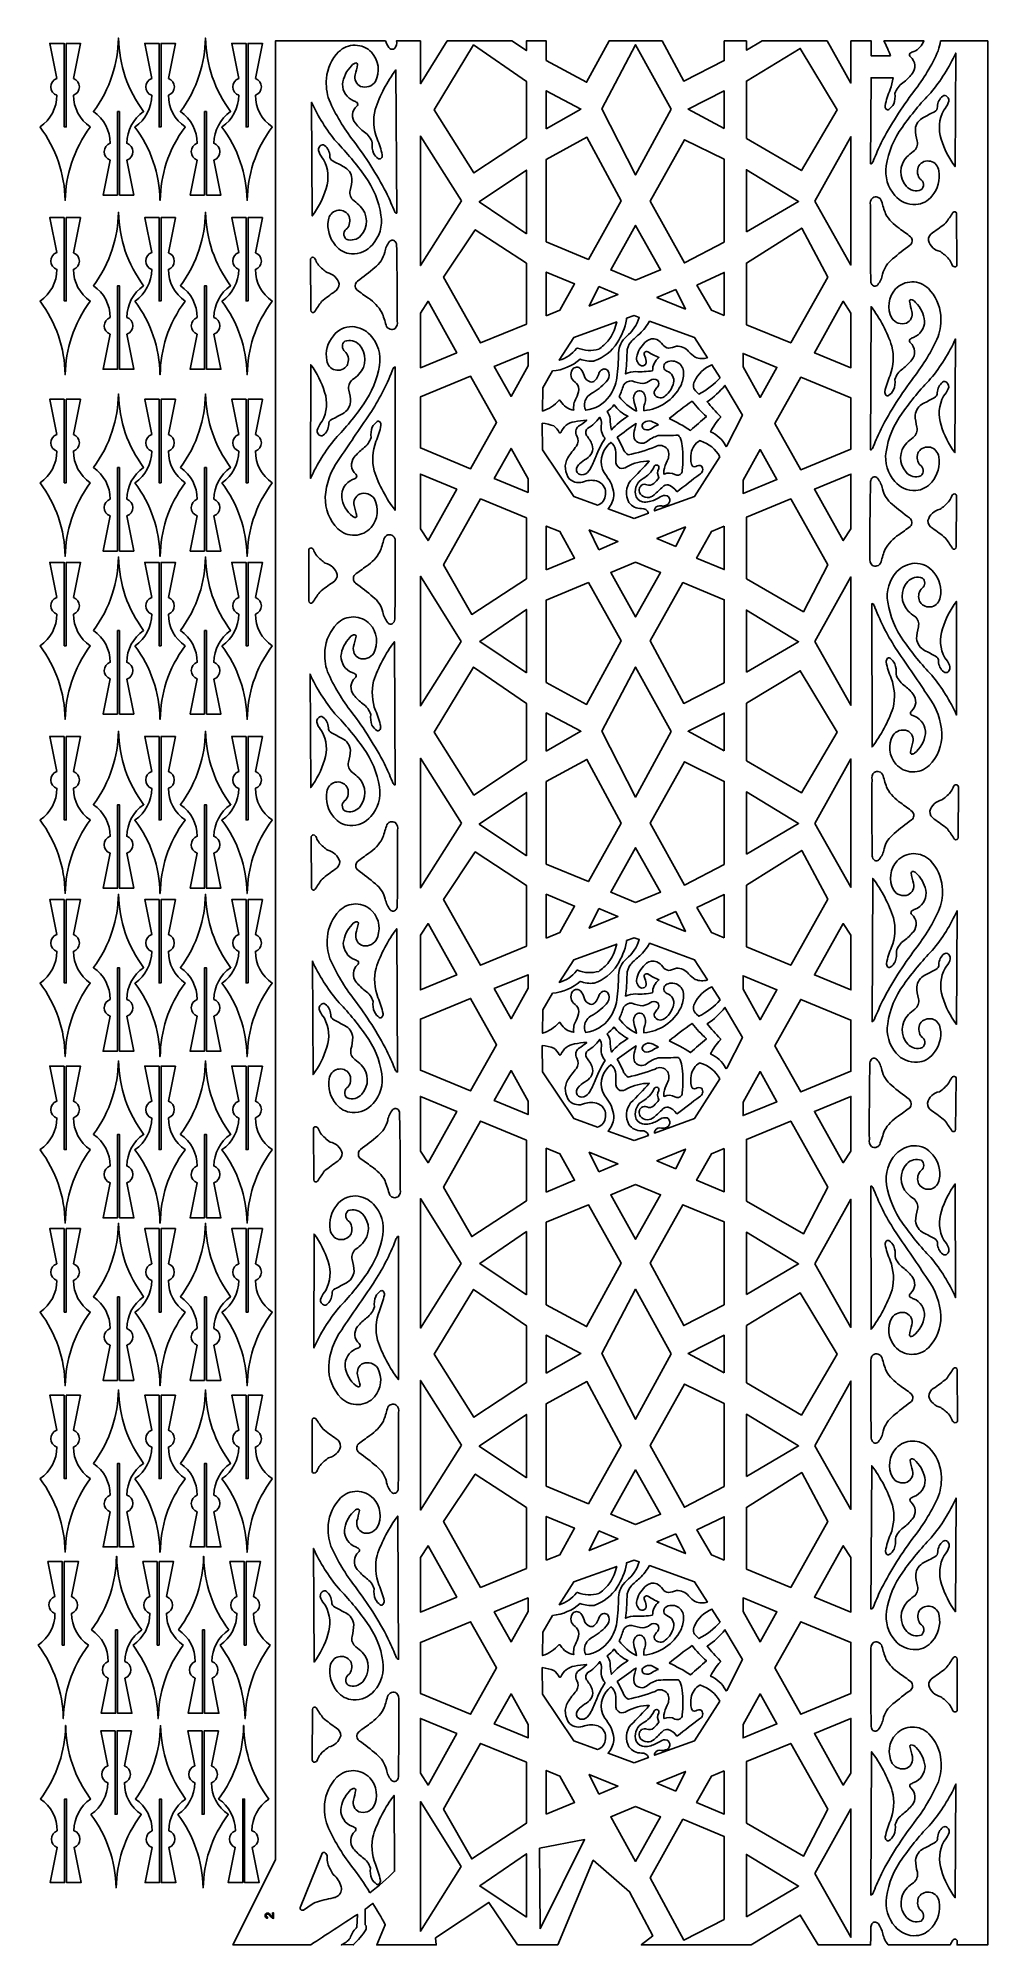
# Model space of a CAD drawing. Header units: millimetres. Extents: x -4954 to -3961, y 1552 to 3546.
import ezdxf

# ---------------------------------------------------------------- set-up
doc = ezdxf.new("R2010")
doc.units = ezdxf.units.MM
doc.layers.add('Default', color=70, linetype='Continuous')

msp = doc.modelspace()

# ---------------------------------------------------------------- linework, layer by layer
at = {"layer": 'Default'}
for points in [[(-4918.9, 3415.1, 0.075188), (-4925.4, 3376.4, -0.984999), (-4925.5, 3376.4, 0.158189), (-4951.7, 3453, -0.427199), (-4951.7, 3453.2, 0.246783), (-4934.1, 3486.2, -0.711573), (-4934.3, 3503.8), (-4941.5, 3540.3, -0.472994), (-4941.5, 3540.5, 0.00008), (-4926.6, 3540.5, -0.414262), (-4926.5, 3540.4), (-4926.5, 3453.2), (-4924.4, 3453.2), (-4924.4, 3540.4, -0.414216), (-4924.4, 3540.5), (-4909.5, 3540.5, -0.472994), (-4909.4, 3540.3), (-4916.7, 3503.8, -0.701731), (-4916.8, 3486.2, 0.248166), (-4899.2, 3453.2, -0.427814), (-4899.2, 3453, 0.082025)], [(-4876.2, 3507.2, 0.075188), (-4869.8, 3545.9, -0.984999), (-4869.6, 3545.9, 0.158189), (-4843.4, 3469.2, -0.427199), (-4843.4, 3469.1, 0.246783), (-4861, 3436.1, -0.711573), (-4860.9, 3418.4), (-4853.6, 3381.9, -0.472994), (-4853.7, 3381.8, 0.00008), (-4868.6, 3381.8, -0.414262), (-4868.7, 3381.9), (-4868.7, 3469.1), (-4870.7, 3469.1), (-4870.7, 3381.9, -0.414216), (-4870.8, 3381.8), (-4885.7, 3381.8, -0.472994), (-4885.8, 3381.9), (-4878.5, 3418.5, -0.701731), (-4878.4, 3436, 0.248166), (-4895.9, 3469.1, -0.427814), (-4895.9, 3469.2, 0.082025)], [(-4819.7, 3415.1, 0.075188), (-4826.1, 3376.4, -0.984999), (-4826.3, 3376.4, 0.158189), (-4852.5, 3453, -0.427199), (-4852.4, 3453.2, 0.246783), (-4834.9, 3486.2, -0.711573), (-4835, 3503.8), (-4842.3, 3540.3, -0.472994), (-4842.2, 3540.5, 0.00008), (-4827.3, 3540.5, -0.414262), (-4827.2, 3540.4), (-4827.2, 3453.2), (-4825.2, 3453.2), (-4825.2, 3540.4, -0.414216), (-4825.1, 3540.5), (-4810.2, 3540.5, -0.472994), (-4810.1, 3540.3), (-4817.4, 3503.8, -0.701731), (-4817.5, 3486.2, 0.248166), (-4800, 3453.2, -0.427814), (-4800, 3453, 0.082025)], [(-4785.2, 3507.2, 0.075188), (-4778.8, 3545.9, -0.984999), (-4778.6, 3545.9, 0.158189), (-4752.4, 3469.2, -0.427199), (-4752.4, 3469.1, 0.246783), (-4770, 3436.1, -0.711573), (-4769.9, 3418.4), (-4762.6, 3381.9, -0.472994), (-4762.7, 3381.8, 0.00008), (-4777.6, 3381.8, -0.414262), (-4777.7, 3381.9), (-4777.7, 3469.1), (-4779.7, 3469.1), (-4779.7, 3381.9, -0.414216), (-4779.8, 3381.8), (-4794.7, 3381.8, -0.472994), (-4794.8, 3381.9), (-4787.5, 3418.5, -0.701731), (-4787.4, 3436, 0.248166), (-4804.9, 3469.1, -0.427814), (-4804.9, 3469.2, 0.082025)], [(-4728.7, 3415.1, 0.075188), (-4735.1, 3376.4, -0.984999), (-4735.3, 3376.4, 0.158189), (-4761.5, 3453, -0.427199), (-4761.4, 3453.2, 0.246783), (-4743.9, 3486.2, -0.711573), (-4744, 3503.8), (-4751.3, 3540.3, -0.472994), (-4751.2, 3540.5, 0.00008), (-4736.3, 3540.5, -0.414262), (-4736.2, 3540.4), (-4736.2, 3453.2), (-4734.2, 3453.2), (-4734.2, 3540.4, -0.414216), (-4734.1, 3540.5), (-4719.2, 3540.5, -0.472994), (-4719.1, 3540.3), (-4726.4, 3503.8, -0.701731), (-4726.5, 3486.2, 0.248166), (-4709, 3453.2, -0.427814), (-4709, 3453, 0.082025)], [(-4062.3, 3527.5), (-4082.6, 3527.5), (-4082.5, 3543.1), (-4103.8, 3543.1), (-4103.8, 3499), (-4128.7, 3543.1), (-4196.7, 3543.1), (-4213.1, 3533.5), (-4213.1, 3543.1), (-4236.2, 3543.1), (-4236.2, 3522.5), (-4278.5, 3501), (-4301.2, 3543.1), (-4356.7, 3543.1), (-4380.2, 3499.9), (-4422.4, 3522.7), (-4422.4, 3543.1), (-4443.2, 3543.1), (-4443.2, 3533), (-4458.2, 3543.1), (-4525.9, 3543.1), (-4554, 3498.3), (-4554, 3543.1), (-4579, 3543.1, -0.231515), (-4580.6, 3535.4, -0.454163), (-4586.9, 3536.2, -0.083004), (-4590.6, 3543.1), (-4705.6, 3543.1), (-4705.6, 1641.1), (-4750, 1552.1), (-4668.7, 1552.1, -0.002983), (-4619.8, 1583.9), (-4620.4, 1570.5, 0.017329), (-4621.3, 1569.7, 0.124348), (-4627.4, 1559, -0.126961), (-4636.5, 1552.1), (-4623.9, 1552.4, 0.051326), (-4611.1, 1567.7, 0.172307), (-4610.8, 1571.9, 0.133378), (-4611.6, 1573), (-4611.6, 1589.5, 0.009271), (-4603.7, 1595.4, -0.016801), (-4590.8, 1573.2), (-4599.6, 1552.1), (-4537.4, 1552.1), (-4538.2, 1559.3), (-4482.4, 1596.4), (-4452.4, 1552.1), (-4410.3, 1552.1), (-4373.3, 1640.6), (-4335.3, 1607.7), (-4311, 1561.4), (-4323, 1552.1), (-4208.1, 1552.1), (-4156.7, 1583.2), (-4138, 1552.1), (-4083.2, 1552.1, -0.001612), (-4082.8, 1571, -0.152996), (-4081.3, 1574.8, -0.453894), (-4075, 1573.9, -0.121886), (-4070.4, 1563.5, 0.118796), (-4064.8, 1552.1), (-3999.8, 1552.1, -0.029458), (-3997.3, 1557, -0.440902), (-3993.2, 1557.4, -0.297887), (-3992.8, 1555.6), (-3992.8, 1552.1), (-3960.6, 1552.1), (-3960.6, 3543.1), (-4010, 3543.1, -0.050152), (-4012.5, 3532.8, -0.062275), (-4038, 3490.2, 0.041735), (-4072.1, 3436.4, 0.014891), (-4080, 3418.5, -0.086617), (-4081.7, 3415.1, -0.424926), (-4083.2, 3414.6), (-4082.7, 3504.5), (-4059.7, 3504.5, -0.061056), (-4062.7, 3492.2, 0.051417), (-4068.1, 3475.3, 0.189517), (-4066.9, 3471.8, 0.346809), (-4064.1, 3471.4, 0.126453), (-4059, 3477.2, 0.124595), (-4057.7, 3488, -0.172423), (-4049.4, 3499.3, 0.054769), (-4040, 3508.4, 0.410266), (-4041.4, 3526.4, -0.433271), (-4041.9, 3530.1, -0.077861), (-4038.1, 3531.9, 0.199233), (-4027.4, 3543.1), (-4069.2, 3543.1, -0.028728)], [(-4603, 3425.6, -0.124595), (-4604.3, 3436.5, 0.172423), (-4612.5, 3447.7, -0.054769), (-4622, 3456.9, -0.410266), (-4620.5, 3474.9, 0.433271), (-4620.1, 3478.5, 0.077861), (-4623.9, 3480.4, -0.30209), (-4635.4, 3497.7, -0.166916), (-4626.1, 3517.1, -0.240467), (-4620.7, 3520, -0.249398), (-4619.7, 3518.4, -0.027776), (-4622.2, 3507.6, 0.350829), (-4616.5, 3495.5, 0.341045), (-4601.1, 3500.6, 0.314169), (-4605.1, 3531.2, 0.418503), (-4639.5, 3531.6, 0.174326), (-4652.2, 3503.9, 0.109576), (-4649.4, 3481.3, 0.062275), (-4624, 3438.6, -0.041735), (-4589.9, 3384.8, -0.014891), (-4581.9, 3366.9, 0.086617), (-4580.2, 3363.6, 0.424926), (-4578.8, 3363), (-4579.6, 3512.7, 0.07905), (-4601.3, 3471.5, 0.152063), (-4599.2, 3440.7, -0.051417), (-4593.9, 3423.8, -0.189517), (-4595, 3420.3, -0.346809), (-4597.9, 3419.9, -0.126453)], [(-4003.3, 3485.1, -0.353881), (-4002, 3478.2, -0.082113), (-4006.7, 3470.6, 0.208904), (-4009.3, 3440.4, 0.086345), (-3994.9, 3411.6), (-3994.2, 3530.4, -0.068438), (-4020.3, 3488.9, 0.038835), (-4050, 3452.9, 0.121623), (-4066.8, 3412.3, 0.22635), (-4057.8, 3381.5, 0.242341), (-4035.8, 3371.9, 0.208918), (-4019.1, 3380.8, 0.224816), (-4011.8, 3407.3, 0.688915), (-4032.8, 3412.6, 0.265065), (-4032.1, 3399.5, 0.015041), (-4031.6, 3398.9, -0.529776), (-4030.5, 3387.2, -0.308634), (-4045.8, 3391, -0.394552), (-4045.2, 3421.8, -0.040002), (-4038.6, 3427.3, 0.299751), (-4034.5, 3438.4, -0.063831), (-4036.4, 3450.8, -0.255589), (-4027.9, 3463, 0.006267), (-4016.5, 3469, 0.333186), (-4013.4, 3474.3, -0.216277), (-4007.7, 3485.3, -0.361529)], [(-4658.7, 3433.5, 0.353881), (-4660, 3426.6, 0.082113), (-4655.2, 3419, -0.208904), (-4652.6, 3388.8, -0.086345), (-4667, 3360), (-4667.8, 3478.9, 0.068438), (-4641.7, 3437.4, -0.038835), (-4611.9, 3401.4, -0.121623), (-4595.2, 3360.7, -0.22635), (-4604.2, 3329.9, -0.242341), (-4626.2, 3320.4, -0.208918), (-4642.8, 3329.3, -0.224816), (-4650.2, 3355.8, -0.688915), (-4629.2, 3361, -0.265065), (-4629.8, 3348, -0.015041), (-4630.3, 3347.3, 0.529776), (-4631.5, 3335.7, 0.308634), (-4616.2, 3339.5, 0.394552), (-4616.8, 3370.3, 0.040002), (-4623.4, 3375.8, -0.299751), (-4627.5, 3386.8, 0.063831), (-4625.6, 3399.2, 0.255589), (-4634, 3411.5, -0.006267), (-4645.5, 3417.5, -0.333186), (-4648.6, 3422.8, 0.216277), (-4654.2, 3433.8, 0.361529)], [(-4075.9, 3379.8, -0.24666), (-4071.7, 3375.5, 0.027343), (-4067.5, 3362.2, 0.115738), (-4053.3, 3347.1, -0.015094), (-4041.3, 3338.2, -0.448773), (-4042, 3329.4, 0.020778), (-4060.2, 3315.1, 0.175205), (-4070.6, 3299.1, -0.124943), (-4075.7, 3288.1, -0.5741), (-4082.3, 3289.1, -0.122783), (-4083, 3291.7, -0.006777), (-4083.3, 3371.4, -0.263913), (-4081, 3379.1, -0.217884)], [(-4918.9, 3233, 0.075188), (-4925.4, 3194.2, -0.984999), (-4925.5, 3194.2, 0.158189), (-4951.7, 3270.9, -0.427199), (-4951.7, 3271, 0.246783), (-4934.1, 3304.1, -0.711573), (-4934.3, 3321.7), (-4941.5, 3358.2, -0.472994), (-4941.5, 3358.3, 0.00008), (-4926.6, 3358.3, -0.414262), (-4926.5, 3358.3), (-4926.5, 3271.1), (-4924.4, 3271.1), (-4924.4, 3358.3, -0.414216), (-4924.4, 3358.3), (-4909.5, 3358.3, -0.472994), (-4909.4, 3358.2), (-4916.7, 3321.6, -0.701731), (-4916.8, 3304.1, 0.248166), (-4899.2, 3271, -0.427814), (-4899.2, 3270.9, 0.082025)], [(-4876.2, 3325.1, 0.075188), (-4869.8, 3363.8, -0.984999), (-4869.6, 3363.8, 0.158189), (-4843.4, 3287.1, -0.427199), (-4843.4, 3287, 0.246783), (-4861, 3254, -0.711573), (-4860.9, 3236.3), (-4853.6, 3199.8, -0.472994), (-4853.7, 3199.7, 0.00008), (-4868.6, 3199.7, -0.414262), (-4868.7, 3199.8), (-4868.7, 3287), (-4870.7, 3287), (-4870.7, 3199.8, -0.414216), (-4870.8, 3199.7), (-4885.7, 3199.7, -0.472994), (-4885.8, 3199.8), (-4878.5, 3236.4, -0.701731), (-4878.4, 3253.9, 0.248166), (-4895.9, 3287, -0.427814), (-4895.9, 3287.1, 0.082025)], [(-4819.7, 3233, 0.075188), (-4826.1, 3194.2, -0.984999), (-4826.3, 3194.2, 0.158189), (-4852.5, 3270.9, -0.427199), (-4852.4, 3271, 0.246783), (-4834.9, 3304.1, -0.711573), (-4835, 3321.7), (-4842.3, 3358.2, -0.472994), (-4842.2, 3358.3, 0.00008), (-4827.3, 3358.3, -0.414262), (-4827.2, 3358.3), (-4827.2, 3271.1), (-4825.2, 3271.1), (-4825.2, 3358.3, -0.414216), (-4825.1, 3358.3), (-4810.2, 3358.3, -0.472994), (-4810.1, 3358.2), (-4817.4, 3321.6, -0.701731), (-4817.5, 3304.1, 0.248166), (-4800, 3271, -0.427814), (-4800, 3270.9, 0.082025)], [(-4785.2, 3325.1, 0.075188), (-4778.8, 3363.8, -0.984999), (-4778.6, 3363.8, 0.158189), (-4752.4, 3287.1, -0.427199), (-4752.4, 3287, 0.246783), (-4770, 3254, -0.711573), (-4769.9, 3236.3), (-4762.6, 3199.8, -0.472994), (-4762.7, 3199.7, 0.00008), (-4777.6, 3199.7, -0.414262), (-4777.7, 3199.8), (-4777.7, 3287), (-4779.7, 3287), (-4779.7, 3199.8, -0.414216), (-4779.8, 3199.7), (-4794.7, 3199.7, -0.472994), (-4794.8, 3199.8), (-4787.5, 3236.4, -0.701731), (-4787.4, 3253.9, 0.248166), (-4804.9, 3287, -0.427814), (-4804.9, 3287.1, 0.082025)], [(-4728.7, 3233, 0.075188), (-4735.1, 3194.2, -0.984999), (-4735.3, 3194.2, 0.158189), (-4761.5, 3270.9, -0.427199), (-4761.4, 3271, 0.246783), (-4743.9, 3304.1, -0.711573), (-4744, 3321.7), (-4751.3, 3358.2, -0.472994), (-4751.2, 3358.3, 0.00008), (-4736.3, 3358.3, -0.414262), (-4736.2, 3358.3), (-4736.2, 3271.1), (-4734.2, 3271.1), (-4734.2, 3358.3, -0.414216), (-4734.1, 3358.3), (-4719.2, 3358.3, -0.472994), (-4719.1, 3358.2), (-4726.4, 3321.6, -0.701731), (-4726.5, 3304.1, 0.248166), (-4709, 3271, -0.427814), (-4709, 3270.9, 0.082025)], [(-3995.1, 3306.7, -0.312864), (-3998.4, 3309.6, 0.139682), (-4005.7, 3319.2, 0.018911), (-4010.2, 3322.8, -0.280916), (-4022.8, 3334.4, -0.274982), (-4018.2, 3342.7, 0.025719), (-4004.4, 3352.9, 0.01279), (-3997.1, 3363.6, -0.748308), (-3993.2, 3362.1), (-3992.9, 3309.3, -0.399768)], [(-4585.7, 3241.6, -0.247199), (-4589.9, 3245.8, 0.027378), (-4594.2, 3259.1, 0.115997), (-4608.4, 3274.1, -0.015127), (-4620.5, 3282.9, -0.448303), (-4619.8, 3291.7, 0.020732), (-4601.7, 3306.1, 0.174932), (-4591.3, 3322.2, -0.123758), (-4586.3, 3333.2, -0.573218), (-4579.7, 3332.3, -0.123077), (-4578.9, 3329.7, -0.006777), (-4578.3, 3250, -0.269714), (-4580.5, 3242.3, -0.218938)], [(-4666.7, 3316.8, -0.308711), (-4663.5, 3313.9, 0.139977), (-4656.1, 3304.4, 0.018953), (-4651.6, 3300.8, -0.290974), (-4639, 3289, -0.262398), (-4643.6, 3280.9, 0.025663), (-4657.3, 3270.6, 0.012763), (-4664.6, 3259.9, -0.753382), (-4668.5, 3261.4), (-4669, 3314.2, -0.401017)], [(-4059.2, 3178.1, 0.124595), (-4057.8, 3189, -0.172423), (-4049.6, 3200.2, 0.054769), (-4040.2, 3209.4, 0.410266), (-4041.6, 3227.4, -0.433271), (-4042.1, 3231, -0.077861), (-4038.3, 3232.9, 0.30209), (-4026.7, 3250.1, 0.166916), (-4036.1, 3269.6, 0.240467), (-4041.4, 3272.5, 0.249398), (-4042.4, 3270.9, 0.027776), (-4039.9, 3260.1, -0.350829), (-4045.7, 3248, -0.341045), (-4061, 3253.1, -0.314169), (-4057, 3283.7, -0.418503), (-4022.7, 3284.1, -0.174326), (-4009.9, 3256.4, -0.109576), (-4012.7, 3233.8, -0.062275), (-4038.2, 3191.1, 0.041735), (-4072.3, 3137.3, 0.014891), (-4080.2, 3119.4, -0.086617), (-4081.9, 3116, -0.424926), (-4083.4, 3115.5), (-4082.6, 3265.2, -0.07905), (-4060.9, 3224, -0.152063), (-4062.9, 3193.2, 0.051417), (-4068.3, 3176.2, 0.189517), (-4067.1, 3172.7, 0.346809), (-4064.3, 3172.3, 0.126453)], [(-4415.9, 3197.9), (-4426.1, 3180.4), (-4426.2, 3155.9, 0.125472), (-4409.1, 3167.1, -0.534392), (-4407.3, 3166.3, 0.235946), (-4393.6, 3157, -0.161189), (-4391.2, 3169.4, 0.093652), (-4388.3, 3178.7, 0.24212), (-4392.3, 3186.2, -0.407968), (-4395, 3199.5, -0.48972), (-4386.2, 3199.9, -0.137177), (-4382.8, 3193.2, 0.259964), (-4376.5, 3186.4, 0.294367), (-4371.4, 3187.9, 0.115694), (-4367, 3196.2, -0.260914), (-4362, 3200, -0.193615), (-4358.4, 3198.7, -0.35846), (-4358.2, 3188.4, -0.078424), (-4373.2, 3175.4, 0.227439), (-4382.1, 3165.5, 0.180437), (-4381.1, 3156.9, 0.218334), (-4356.4, 3171.7, 0.128012), (-4348.5, 3190.8, 0.039134), (-4346.9, 3216.8, -0.192198), (-4338.6, 3234, 0.160372), (-4325.2, 3253.9), (-4330.5, 3255.8), (-4338.3, 3253, -0.083565), (-4338.4, 3251.6, -0.090015), (-4348.2, 3227.3, -0.164998), (-4372.2, 3208.4, -0.062986), (-4372.4, 3208.3, -0.112581), (-4386.9, 3210.3, -0.157496)], [(-4659.9, 3130.9, -0.357202), (-4661.3, 3137.9, -0.082144), (-4656.6, 3145.5, 0.20864), (-4654.1, 3175.7, 0.086484), (-4668.6, 3204.4), (-4668.9, 3085.5, -0.068295), (-4642.9, 3127.2, 0.038709), (-4613.3, 3163.4, 0.11336), (-4596.8, 3203.6, 0.233622), (-4606.5, 3235.6, 0.183691), (-4625.2, 3244.3, 0.239584), (-4644.9, 3234.8, 0.230445), (-4651.8, 3208.8, 0.690603), (-4630.7, 3203.7, 0.088334), (-4629.8, 3206.1, 0.299533), (-4633, 3218.4, -0.475634), (-4633.1, 3229, -0.308512), (-4617.8, 3225.3, -0.394499), (-4618.3, 3194.5, -0.039778), (-4624.9, 3188.9, 0.299111), (-4628.9, 3177.8, -0.063872), (-4627, 3165.5, -0.25494), (-4635.4, 3153.2, 0.006297), (-4646.8, 3147.1, 0.332396), (-4649.9, 3141.8, -0.216468), (-4655.5, 3130.8, -0.361667)], [(-4390.8, 3221.4, -0.172507), (-4408.8, 3209.1), (-4393.7, 3232.9), (-4348.6, 3249.2, -0.094164), (-4355.8, 3232), (-4355.8, 3232, -0.087436), (-4366.4, 3221.5), (-4366.4, 3221.5, -0.071711), (-4367.5, 3220.8, -0.166182), (-4389.7, 3221.9, 0.382931)], [(-4311.1, 3198.2, -0.055124), (-4328.9, 3197.2, 0.108731), (-4339.4, 3194.9, 0.025779), (-4337.9, 3217.4, -0.178289), (-4333.9, 3228.2), (-4333.9, 3228.2, -0.035364), (-4324.6, 3236.9, 0.078847), (-4314.4, 3250), (-4267.2, 3232.9), (-4253.8, 3211.8, -0.17089), (-4266.5, 3212.3, -0.07806), (-4273.5, 3218.3, 0.234516), (-4286.2, 3223.9, -0.056939), (-4294.7, 3221.7, -0.1886), (-4300.5, 3225.4, 0.121245), (-4306.8, 3230.8, 0.281187), (-4317.5, 3229.1, 0.151531), (-4327.4, 3214.5, 0.331289), (-4324.3, 3203.9, 0.401515), (-4318.3, 3205.2, 0.107941), (-4318, 3206.3, 0.119899), (-4319.4, 3213.3, -0.230232), (-4319.5, 3217.2, -0.337465), (-4316.1, 3218.1, 0.046703), (-4304.6, 3211.9, 0.244621)], [(-4003.5, 3186, -0.353881), (-4002.1, 3179.1, -0.082113), (-4006.9, 3171.5, 0.208904), (-4009.5, 3141.3, 0.086345), (-3995.1, 3112.5), (-3994.4, 3231.4, -0.068438), (-4020.4, 3189.9, 0.038835), (-4050.2, 3153.8, 0.121623), (-4067, 3113.2, 0.22635), (-4058, 3082.4, 0.242341), (-4035.9, 3072.9, 0.208918), (-4019.3, 3081.7, 0.224816), (-4012, 3108.2, 0.688915), (-4033, 3113.5, 0.265065), (-4032.3, 3100.4, 0.015041), (-4031.8, 3099.8, -0.529776), (-4030.7, 3088.2, -0.308634), (-4046, 3092, -0.394552), (-4045.4, 3122.8, -0.040002), (-4038.8, 3128.3, 0.299751), (-4034.7, 3139.3, -0.063831), (-4036.6, 3151.7, -0.255589), (-4028.1, 3163.9, 0.006267), (-4016.7, 3170, 0.333186), (-4013.5, 3175.2, -0.216277), (-4007.9, 3186.2, -0.361529)], [(-4604.3, 3139.2, 0.124348), (-4605.6, 3128.4, -0.171984), (-4613.8, 3117, 0.053003), (-4623.1, 3107.8, 0.410921), (-4621.6, 3089.9, -0.433717), (-4621.2, 3086.2, -0.077739), (-4624.9, 3084.3, 0.322399), (-4636.3, 3066.1, 0.197218), (-4624.8, 3045.7, 0.160321), (-4621.7, 3044.7, 0.249131), (-4620.6, 3046.3, 0.027786), (-4623.2, 3057.1, -0.350097), (-4617.5, 3069.2, -0.341491), (-4602.1, 3064.2, -0.306802), (-4605.5, 3034.3, -0.432338), (-4640.4, 3033, -0.206013), (-4653.4, 3066.2, -0.144673), (-4639.9, 3104.3, -0.003386), (-4606.8, 3153, 0.053849), (-4583.5, 3198.1, -0.086443), (-4581.8, 3201.4, -0.424748), (-4580.3, 3202), (-4580.5, 3052.3, -0.079206), (-4602.4, 3093.4, -0.152055), (-4600.5, 3124.2, 0.051326), (-4595.2, 3141.1, 0.172307), (-4596.4, 3144.6, 0.346332), (-4599.2, 3145, 0.126385)], [(-4346.1, 3171.3, 0.119776), (-4328, 3155.9, 0.045698), (-4330.3, 3165.1, -0.192011), (-4329.9, 3174.1, -0.524316), (-4320.6, 3175.3, -0.261481), (-4319.4, 3164, 0.130982), (-4320.2, 3156.4, 0.254858), (-4281.8, 3182.5, 0.110118), (-4278.8, 3196, 0.610354), (-4297.7, 3206.3, 0.572121), (-4296.3, 3197.7, -0.391735), (-4289.2, 3185.4, -0.157271), (-4297.9, 3171.9, -0.427734), (-4308.5, 3172.4, -0.320865), (-4308.9, 3177.4, -0.060779), (-4305.8, 3181.5, 0.322721), (-4305.8, 3187.9), (-4305.8, 3187.9, 0.355403), (-4313.7, 3187.9, -0.113621), (-4321.3, 3184.8, -0.056422), (-4332.8, 3187.5, 0.27598), (-4341.6, 3183.1, -0.051473)], [(-4240.5, 3190.9), (-4249.2, 3204.5, 0.190755), (-4267.3, 3186.8, 0.360966), (-4265.4, 3176.1), (-4262.8, 3173.7, 0.094875)], [(-4876.2, 3135, 0.075188), (-4869.8, 3173.7, -0.984999), (-4869.6, 3173.7, 0.158189), (-4843.4, 3097.1, -0.427199), (-4843.4, 3096.9, 0.246783), (-4861, 3063.9, -0.711573), (-4860.9, 3046.3), (-4853.6, 3009.7, -0.472994), (-4853.7, 3009.6, 0.00008), (-4868.6, 3009.6, -0.414262), (-4868.7, 3009.7), (-4868.7, 3096.9), (-4870.7, 3096.9), (-4870.7, 3009.7, -0.414216), (-4870.8, 3009.6), (-4885.7, 3009.6, -0.472994), (-4885.8, 3009.7), (-4878.5, 3046.3, -0.701731), (-4878.4, 3063.9, 0.248166), (-4895.9, 3096.9, -0.427814), (-4895.9, 3097.1, 0.082025)], [(-4785.2, 3135, 0.075188), (-4778.8, 3173.7, -0.984999), (-4778.6, 3173.7, 0.158189), (-4752.4, 3097.1, -0.427199), (-4752.4, 3096.9, 0.246783), (-4770, 3063.9, -0.711573), (-4769.9, 3046.3), (-4762.6, 3009.7, -0.472994), (-4762.7, 3009.6, 0.00008), (-4777.6, 3009.6, -0.414262), (-4777.7, 3009.7), (-4777.7, 3096.9), (-4779.7, 3096.9), (-4779.7, 3009.7, -0.414216), (-4779.8, 3009.6), (-4794.7, 3009.6, -0.472994), (-4794.8, 3009.7), (-4787.5, 3046.3, -0.701731), (-4787.4, 3063.9, 0.248166), (-4804.9, 3096.9, -0.427814), (-4804.9, 3097.1, 0.082025)], [(-4234.2, 3118.7), (-4233.7, 3119.5), (-4217.2, 3151.7), (-4235.5, 3182.9, -0.07883), (-4254.2, 3165.7, 0.009925), (-4240.4, 3150.5, -0.426734), (-4240.3, 3149.2, 0.065646), (-4250.6, 3134.3, -0.17501), (-4234.8, 3119.9), (-4234.8, 3119.9, -0.010745)], [(-4918.9, 3042.9, 0.075188), (-4925.4, 3004.2, -0.984999), (-4925.5, 3004.2, 0.158189), (-4951.7, 3080.9, -0.427199), (-4951.7, 3081, 0.246783), (-4934.1, 3114, -0.711573), (-4934.3, 3131.6), (-4941.5, 3168.2, -0.472994), (-4941.5, 3168.3, 0.00008), (-4926.6, 3168.3, -0.414262), (-4926.5, 3168.2), (-4926.5, 3081), (-4924.4, 3081), (-4924.4, 3168.2, -0.414216), (-4924.4, 3168.3), (-4909.5, 3168.3, -0.472994), (-4909.4, 3168.2), (-4916.7, 3131.6, -0.701731), (-4916.8, 3114.1, 0.248166), (-4899.2, 3081, -0.427814), (-4899.2, 3080.9, 0.082025)], [(-4819.7, 3042.9, 0.075188), (-4826.1, 3004.2, -0.984999), (-4826.3, 3004.2, 0.158189), (-4852.5, 3080.9, -0.427199), (-4852.4, 3081, 0.246783), (-4834.9, 3114, -0.711573), (-4835, 3131.6), (-4842.3, 3168.2, -0.472994), (-4842.2, 3168.3, 0.00008), (-4827.3, 3168.3, -0.414262), (-4827.2, 3168.2), (-4827.2, 3081), (-4825.2, 3081), (-4825.2, 3168.2, -0.414216), (-4825.1, 3168.3), (-4810.2, 3168.3, -0.472994), (-4810.1, 3168.2), (-4817.4, 3131.6, -0.701731), (-4817.5, 3114.1, 0.248166), (-4800, 3081, -0.427814), (-4800, 3080.9, 0.082025)], [(-4728.7, 3042.9, 0.075188), (-4735.1, 3004.2, -0.984999), (-4735.3, 3004.2, 0.158189), (-4761.5, 3080.9, -0.427199), (-4761.4, 3081, 0.246783), (-4743.9, 3114, -0.711573), (-4744, 3131.6), (-4751.3, 3168.2, -0.472994), (-4751.2, 3168.3, 0.00008), (-4736.3, 3168.3, -0.414262), (-4736.2, 3168.2), (-4736.2, 3081), (-4734.2, 3081), (-4734.2, 3168.2, -0.414216), (-4734.1, 3168.3), (-4719.2, 3168.3, -0.472994), (-4719.1, 3168.2), (-4726.4, 3131.6, -0.701731), (-4726.5, 3114.1, 0.248166), (-4709, 3081, -0.427814), (-4709, 3080.9, 0.082025)], [(-4351.5, 3162.6, 0.129064), (-4336.9, 3150.6, 0.074171), (-4354.3, 3136.3, -0.070702), (-4355.6, 3147.9, 0.113861), (-4358.7, 3155.5, 0.063971), (-4351.6, 3162.5), (-4351.6, 3162.5)], [(-4294, 3148.1, -0.015325), (-4269.9, 3166.3, 0.04614), (-4254.8, 3150.4, 0.005713), (-4271.5, 3135.8, 0.038778)], [(-4426.5, 3143.3), (-4426.2, 3115.6), (-4393.7, 3066.8), (-4368.7, 3057.7, 0.320336), (-4360.4, 3068.8, 0.331969), (-4367.3, 3081.9, 0.014567), (-4368.2, 3082.4, 0.163555), (-4382.5, 3082.4, -0.301709), (-4397.9, 3084.9, -0.313436), (-4399.9, 3107.2, -0.020953), (-4390.9, 3119.2, 0.307944), (-4390.4, 3130, -0.400323), (-4388.5, 3140.1, 0.039296), (-4380.1, 3146.5, 0.02405), (-4392.8, 3144.9, 0.259406), (-4407.1, 3133.7, -0.587979), (-4408.7, 3133.6, 0.111986), (-4414.4, 3140.4, 0.056208)], [(-4360.8, 3127.6, 0.054461), (-4370.4, 3108.3, -0.017492), (-4376.4, 3095.4, -0.170857), (-4383.2, 3089.5, -0.30963), (-4389.9, 3091.6, -0.325592), (-4388.8, 3099.6, -0.038721), (-4387.7, 3100.8, -0.044167), (-4380.4, 3106.2, 0.353711), (-4374.3, 3120.8, 0.066387), (-4380.2, 3130.5, -0.411746), (-4378.9, 3138.2, 0.121544), (-4366.8, 3149.1), (-4366.8, 3149.1), (-4366.5, 3149.6, -0.143735), (-4364.7, 3142.5, 0.23007)], [(-4284.1, 3130.7, -0.002135), (-4305.3, 3130.3, 0.11238), (-4317.4, 3123.9, -0.396764), (-4329.4, 3125.6, -0.112924), (-4330.4, 3127.8, -0.144638), (-4329.7, 3137.5, 0.024127), (-4328.5, 3142.9, 0.008608), (-4348.2, 3128.7, -0.040978), (-4341.3, 3114.7, 0.119194), (-4336.7, 3110.3, 0.043721), (-4308.6, 3118.5, -0.406382), (-4295.7, 3116.1, -0.254662), (-4295.9, 3103.9, 0.074005), (-4299.5, 3093.8, 0.078937), (-4299.1, 3090, -0.239674), (-4287.8, 3089.5, 0.346212), (-4280.9, 3091, 0.166462), (-4280.3, 3093.8, 0.060766), (-4280.2, 3119.6, 0.090993), (-4282.5, 3128.2), (-4282.5, 3128.2, 0.070578)], [(-4305, 3141.5, 0.082143), (-4311.6, 3138.1, -0.235479), (-4319.4, 3136.7, -0.640175), (-4320, 3143.9, -0.234123), (-4312.6, 3145.4, -0.021157)], [(-4330.5, 3043.8), (-4315.6, 3049.2, 0.374449), (-4322.6, 3054, -0.256515), (-4335.9, 3060.5, -0.308165), (-4334.1, 3083.2, 0.007627), (-4314.6, 3103.6, 0.130802), (-4338.1, 3097.7, -0.19928), (-4345.3, 3096.2, -0.307239), (-4349.7, 3104.5, 0.042642), (-4349.9, 3115.6, 0.180927), (-4354.7, 3123.2, 0.319504), (-4363.7, 3095.4, 0.054033), (-4357.9, 3086, -0.166081), (-4351.8, 3067.2, -0.169094), (-4357.8, 3053.8)], [(-4240.8, 3108.3, 0.191192), (-4261, 3124.8, 0.005248), (-4261.9, 3125.1, 0.227781), (-4270.8, 3111.9, 0.101613), (-4270.5, 3100.4, 0.518279), (-4265.9, 3098.1, -0.289941), (-4259.9, 3098.5, -0.471569), (-4262.2, 3089.7, 0.003928), (-4285.1, 3072, -0.388198), (-4286.3, 3072.1, 0.184808), (-4294.9, 3078.7, 0.215902), (-4300.6, 3076.9, -0.027099), (-4309.6, 3068.3, -0.434971), (-4323.7, 3069, -0.432111), (-4322.6, 3078.5, -0.239954), (-4317.2, 3079, 0.305245), (-4309.9, 3080.2, -0.004872), (-4304.5, 3086.2, -0.247573), (-4304.8, 3096.1, 0.257412), (-4305.6, 3099.3, 0.440874), (-4309.7, 3097.5, -0.161643), (-4321.2, 3085.5, 0.313158), (-4329.2, 3069, 0.315774), (-4321.7, 3061.2, 0.132981), (-4314.7, 3061.3, 0.098884), (-4303.2, 3066.2, -0.214489), (-4296, 3067.5, -0.680386), (-4297.5, 3057.2, -0.12562), (-4302, 3056.8, 0.329253), (-4308.6, 3054.3, 0.195203), (-4309, 3051.6), (-4267.2, 3066.8)], [(-4076.5, 2994, 0.247199), (-4072.2, 2998.3, -0.027378), (-4068, 3011.5, -0.115997), (-4053.8, 3026.6, 0.015127), (-4041.7, 3035.4, 0.448303), (-4042.4, 3044.2, -0.020732), (-4060.5, 3058.6, -0.174932), (-4070.8, 3074.7, 0.123758), (-4075.9, 3085.7, 0.573218), (-4082.5, 3084.8, 0.123077), (-4083.2, 3082.2, 0.006777), (-4083.9, 3002.5, 0.269714), (-4081.6, 2994.8, 0.218938)], [(-3995.4, 3069.3, 0.308711), (-3998.7, 3066.4, -0.139977), (-4006, 3056.9, -0.018953), (-4010.6, 3053.3, 0.290974), (-4023.2, 3041.5, 0.262398), (-4018.6, 3033.4, -0.025663), (-4004.8, 3023.1, -0.012763), (-3997.5, 3012.4, 0.753382), (-3993.7, 3013.9), (-3993.2, 3066.7, 0.401017)], [(-4668.5, 3012.9, -0.313125), (-4665.3, 3010, 0.139791), (-4657.9, 3000.4, 0.018926), (-4653.4, 2996.8, -0.281138), (-4640.9, 2985.2, -0.274793), (-4645.5, 2976.9, 0.0257), (-4659.3, 2966.7, 0.012781), (-4666.6, 2956, -0.748896), (-4670.5, 2957.5), (-4670.8, 3010.3, -0.399837)], [(-4587.9, 3026.4, 0.24666), (-4592.1, 3022.1, -0.027343), (-4596.3, 3008.8, -0.115738), (-4610.4, 2993.7, 0.015094), (-4622.5, 2984.9, 0.448773), (-4621.7, 2976, -0.020778), (-4603.6, 2961.7, -0.175205), (-4593.2, 2945.7, 0.124943), (-4588.1, 2934.7, 0.5741), (-4581.5, 2935.7, 0.122783), (-4580.7, 2938.3, 0.006777), (-4580.4, 3018, 0.263913), (-4582.7, 3025.7, 0.217884)], [(-4918.9, 2872.4, 0.075188), (-4925.4, 2833.7, -0.984999), (-4925.5, 2833.7, 0.158189), (-4951.7, 2910.4, -0.427199), (-4951.7, 2910.5, 0.246783), (-4934.1, 2943.6, -0.711573), (-4934.3, 2961.2), (-4941.5, 2997.7, -0.472994), (-4941.5, 2997.8, 0.00008), (-4926.6, 2997.8, -0.414262), (-4926.5, 2997.7), (-4926.5, 2910.5), (-4924.4, 2910.5), (-4924.4, 2997.7, -0.414216), (-4924.4, 2997.8), (-4909.5, 2997.8, -0.472994), (-4909.4, 2997.7), (-4916.7, 2961.1, -0.701731), (-4916.8, 2943.6, 0.248166), (-4899.2, 2910.5, -0.427814), (-4899.2, 2910.4, 0.082025)], [(-4876.2, 2964.5, 0.075188), (-4869.8, 3003.3, -0.984999), (-4869.6, 3003.3, 0.158189), (-4843.4, 2926.6, -0.427199), (-4843.4, 2926.5, 0.246783), (-4861, 2893.4, -0.711573), (-4860.9, 2875.8), (-4853.6, 2839.3, -0.472994), (-4853.7, 2839.2, 0.00008), (-4868.6, 2839.2, -0.414262), (-4868.7, 2839.3), (-4868.7, 2926.4), (-4870.7, 2926.4), (-4870.7, 2839.3, -0.414216), (-4870.8, 2839.2), (-4885.7, 2839.2, -0.472994), (-4885.8, 2839.3), (-4878.5, 2875.9, -0.701731), (-4878.4, 2893.4, 0.248166), (-4895.9, 2926.5, -0.427814), (-4895.9, 2926.6, 0.082025)], [(-4819.7, 2872.4, 0.075188), (-4826.1, 2833.7, -0.984999), (-4826.3, 2833.7, 0.158189), (-4852.5, 2910.4, -0.427199), (-4852.4, 2910.5, 0.246783), (-4834.9, 2943.6, -0.711573), (-4835, 2961.2), (-4842.3, 2997.7, -0.472994), (-4842.2, 2997.8, 0.00008), (-4827.3, 2997.8, -0.414262), (-4827.2, 2997.7), (-4827.2, 2910.5), (-4825.2, 2910.5), (-4825.2, 2997.7, -0.414216), (-4825.1, 2997.8), (-4810.2, 2997.8, -0.472994), (-4810.1, 2997.7), (-4817.4, 2961.1, -0.701731), (-4817.5, 2943.6, 0.248166), (-4800, 2910.5, -0.427814), (-4800, 2910.4, 0.082025)], [(-4785.2, 2964.5, 0.075188), (-4778.8, 3003.3, -0.984999), (-4778.6, 3003.3, 0.158189), (-4752.4, 2926.6, -0.427199), (-4752.4, 2926.5, 0.246783), (-4770, 2893.4, -0.711573), (-4769.9, 2875.8), (-4762.6, 2839.3, -0.472994), (-4762.7, 2839.2, 0.00008), (-4777.6, 2839.2, -0.414262), (-4777.7, 2839.3), (-4777.7, 2926.4), (-4779.7, 2926.4), (-4779.7, 2839.3, -0.414216), (-4779.8, 2839.2), (-4794.7, 2839.2, -0.472994), (-4794.8, 2839.3), (-4787.5, 2875.9, -0.701731), (-4787.4, 2893.4, 0.248166), (-4804.9, 2926.5, -0.427814), (-4804.9, 2926.6, 0.082025)], [(-4728.7, 2872.4, 0.075188), (-4735.1, 2833.7, -0.984999), (-4735.3, 2833.7, 0.158189), (-4761.5, 2910.4, -0.427199), (-4761.4, 2910.5, 0.246783), (-4743.9, 2943.6, -0.711573), (-4744, 2961.2), (-4751.3, 2997.7, -0.472994), (-4751.2, 2997.8, 0.00008), (-4736.3, 2997.8, -0.414262), (-4736.2, 2997.7), (-4736.2, 2910.5), (-4734.2, 2910.5), (-4734.2, 2997.7, -0.414216), (-4734.1, 2997.8), (-4719.2, 2997.8, -0.472994), (-4719.1, 2997.7), (-4726.4, 2961.1, -0.701731), (-4726.5, 2943.6, 0.248166), (-4709, 2910.5, -0.427814), (-4709, 2910.4, 0.082025)], [(-4002.2, 2883.4, 0.357202), (-4000.8, 2890.3, 0.082144), (-4005.6, 2898, -0.20864), (-4008, 2928.2, -0.086484), (-3993.5, 2956.9), (-3993.3, 2838, 0.068295), (-4019.2, 2879.7, -0.038709), (-4048.8, 2915.9, -0.11336), (-4065.3, 2956, -0.233622), (-4055.7, 2988.1, -0.183691), (-4036.9, 2996.8, -0.239584), (-4017.2, 2987.3, -0.230445), (-4010.4, 2961.3, -0.690603), (-4031.4, 2956.1, -0.088334), (-4032.3, 2958.6, -0.299533), (-4029.2, 2970.9, 0.475634), (-4029, 2981.4, 0.308512), (-4044.3, 2977.7, 0.394499), (-4043.8, 2946.9, 0.039778), (-4037.2, 2941.4, -0.299111), (-4033.2, 2930.3, 0.063872), (-4035.1, 2918, 0.25494), (-4026.7, 2905.7, -0.006297), (-4015.3, 2899.6, -0.332396), (-4012.2, 2894.3, 0.216468), (-4006.7, 2883.2, 0.361667)], [(-4057.9, 2891.7, -0.124348), (-4056.6, 2880.8, 0.171984), (-4048.4, 2869.5, -0.053003), (-4039, 2860.3, -0.410921), (-4040.5, 2842.3, 0.433717), (-4041, 2838.7, 0.077739), (-4037.2, 2836.8, -0.322399), (-4025.9, 2818.5, -0.197218), (-4037.4, 2798.1, -0.160321), (-4040.5, 2797.2, -0.249131), (-4041.5, 2798.8, -0.027786), (-4038.9, 2809.6, 0.350097), (-4044.7, 2821.7, 0.341491), (-4060, 2816.7, 0.306802), (-4056.7, 2786.8, 0.432338), (-4021.8, 2785.5, 0.206013), (-4008.7, 2818.7, 0.144673), (-4022.2, 2856.8, 0.003386), (-4055.3, 2905.5, -0.053849), (-4078.6, 2950.5, 0.086443), (-4080.3, 2953.9, 0.424748), (-4081.8, 2954.5), (-4081.6, 2804.8, 0.079206), (-4059.7, 2845.8, 0.152055), (-4061.7, 2876.7, -0.051326), (-4067, 2893.6, -0.172307), (-4065.8, 2897.1, -0.346332), (-4062.9, 2897.5, -0.126385)], [(-4604.6, 2827.7, -0.124595), (-4605.9, 2838.6, 0.172423), (-4614.2, 2849.9, -0.054769), (-4623.6, 2859, -0.410266), (-4622.2, 2877, 0.433271), (-4621.7, 2880.7, 0.077861), (-4625.5, 2882.5, -0.30209), (-4637.1, 2899.8, -0.166916), (-4627.7, 2919.3, -0.240467), (-4622.4, 2922.1, -0.249398), (-4621.3, 2920.5, -0.027776), (-4623.9, 2909.7, 0.350829), (-4618.1, 2897.6, 0.341045), (-4602.8, 2902.7, 0.314169), (-4606.8, 2933.3, 0.418503), (-4641.1, 2933.7, 0.174326), (-4653.8, 2906.1, 0.109576), (-4651.1, 2883.4, 0.062275), (-4625.6, 2840.8, -0.041735), (-4591.5, 2787, -0.014891), (-4583.6, 2769, 0.086617), (-4581.9, 2765.7, 0.424926), (-4580.4, 2765.1), (-4581.2, 2914.8, 0.07905), (-4602.9, 2873.6, 0.152063), (-4600.9, 2842.8, -0.051417), (-4595.5, 2825.9, -0.189517), (-4596.7, 2822.4, -0.346809), (-4599.5, 2822, -0.126453)], [(-4660.3, 2835.7, 0.353881), (-4661.7, 2828.7, 0.082113), (-4656.9, 2821.1, -0.208904), (-4654.3, 2790.9, -0.086345), (-4668.7, 2762.2), (-4669.4, 2881, 0.068438), (-4643.3, 2839.5, -0.038835), (-4613.6, 2803.5, -0.121623), (-4596.8, 2762.9, -0.22635), (-4605.8, 2732.1, -0.242341), (-4627.8, 2722.5, -0.208918), (-4644.5, 2731.4, -0.224816), (-4651.8, 2757.9, -0.688915), (-4630.8, 2763.2, -0.265065), (-4631.5, 2750.1, -0.015041), (-4632, 2749.5, 0.529776), (-4633.1, 2737.8, 0.308634), (-4617.8, 2741.6, 0.394552), (-4618.4, 2772.4, 0.040002), (-4625, 2777.9, -0.299751), (-4629.1, 2789, 0.063831), (-4627.2, 2801.3, 0.255589), (-4635.7, 2813.6, -0.006267), (-4647.1, 2819.6, -0.333186), (-4650.2, 2824.9, 0.216277), (-4655.9, 2835.9, 0.361529)], [(-4918.9, 2690.3, 0.075188), (-4925.4, 2651.6, -0.984999), (-4925.5, 2651.6, 0.158189), (-4951.7, 2728.3, -0.427199), (-4951.7, 2728.4, 0.246783), (-4934.1, 2761.4, -0.711573), (-4934.3, 2779.1), (-4941.5, 2815.6, -0.472994), (-4941.5, 2815.7, 0.00008), (-4926.6, 2815.7, -0.414262), (-4926.5, 2815.6), (-4926.5, 2728.4), (-4924.4, 2728.4), (-4924.4, 2815.6, -0.414216), (-4924.4, 2815.7), (-4909.5, 2815.7, -0.472994), (-4909.4, 2815.6), (-4916.7, 2779, -0.701731), (-4916.8, 2761.5, 0.248166), (-4899.2, 2728.4, -0.427814), (-4899.2, 2728.3, 0.082025)], [(-4876.2, 2782.4, 0.075188), (-4869.8, 2821.1, -0.984999), (-4869.6, 2821.1, 0.158189), (-4843.4, 2744.5, -0.427199), (-4843.4, 2744.3, 0.246783), (-4861, 2711.3, -0.711573), (-4860.9, 2693.7), (-4853.6, 2657.2, -0.472994), (-4853.7, 2657.1, 0.00008), (-4868.6, 2657.1, -0.414262), (-4868.7, 2657.1), (-4868.7, 2744.3), (-4870.7, 2744.3), (-4870.7, 2657.1, -0.414216), (-4870.8, 2657.1), (-4885.7, 2657.1, -0.472994), (-4885.8, 2657.2), (-4878.5, 2693.7, -0.701731), (-4878.4, 2711.3, 0.248166), (-4895.9, 2744.3, -0.427814), (-4895.9, 2744.5, 0.082025)], [(-4819.7, 2690.3, 0.075188), (-4826.1, 2651.6, -0.984999), (-4826.3, 2651.6, 0.158189), (-4852.5, 2728.3, -0.427199), (-4852.4, 2728.4, 0.246783), (-4834.9, 2761.4, -0.711573), (-4835, 2779.1), (-4842.3, 2815.6, -0.472994), (-4842.2, 2815.7, 0.00008), (-4827.3, 2815.7, -0.414262), (-4827.2, 2815.6), (-4827.2, 2728.4), (-4825.2, 2728.4), (-4825.2, 2815.6, -0.414216), (-4825.1, 2815.7), (-4810.2, 2815.7, -0.472994), (-4810.1, 2815.6), (-4817.4, 2779, -0.701731), (-4817.5, 2761.5, 0.248166), (-4800, 2728.4, -0.427814), (-4800, 2728.3, 0.082025)], [(-4785.2, 2782.4, 0.075188), (-4778.8, 2821.1, -0.984999), (-4778.6, 2821.1, 0.158189), (-4752.4, 2744.5, -0.427199), (-4752.4, 2744.3, 0.246783), (-4770, 2711.3, -0.711573), (-4769.9, 2693.7), (-4762.6, 2657.2, -0.472994), (-4762.7, 2657.1, 0.00008), (-4777.6, 2657.1, -0.414262), (-4777.7, 2657.1), (-4777.7, 2744.3), (-4779.7, 2744.3), (-4779.7, 2657.1, -0.414216), (-4779.8, 2657.1), (-4794.7, 2657.1, -0.472994), (-4794.8, 2657.2), (-4787.5, 2693.7, -0.701731), (-4787.4, 2711.3, 0.248166), (-4804.9, 2744.3, -0.427814), (-4804.9, 2744.5, 0.082025)], [(-4728.7, 2690.3, 0.075188), (-4735.1, 2651.6, -0.984999), (-4735.3, 2651.6, 0.158189), (-4761.5, 2728.3, -0.427199), (-4761.4, 2728.4, 0.246783), (-4743.9, 2761.4, -0.711573), (-4744, 2779.1), (-4751.3, 2815.6, -0.472994), (-4751.2, 2815.7, 0.00008), (-4736.3, 2815.7, -0.414262), (-4736.2, 2815.6), (-4736.2, 2728.4), (-4734.2, 2728.4), (-4734.2, 2815.6, -0.414216), (-4734.1, 2815.7), (-4719.2, 2815.7, -0.472994), (-4719.1, 2815.6), (-4726.4, 2779, -0.701731), (-4726.5, 2761.5, 0.248166), (-4709, 2728.4, -0.427814), (-4709, 2728.3, 0.082025)], [(-4074.3, 2778.9, -0.24666), (-4070, 2774.6, 0.027343), (-4065.9, 2761.3, 0.115738), (-4051.7, 2746.2, -0.015094), (-4039.7, 2737.3, -0.448773), (-4040.4, 2728.5, 0.020778), (-4058.5, 2714.2, 0.175205), (-4069, 2698.2, -0.124943), (-4074.1, 2687.2, -0.5741), (-4080.7, 2688.2, -0.122783), (-4081.4, 2690.7, -0.006777), (-4081.7, 2770.5, -0.263913), (-4079.4, 2778.2, -0.217884)], [(-3993.6, 2765.3, 0.313125), (-3996.9, 2762.5, -0.139791), (-4004.2, 2752.9, -0.018926), (-4008.7, 2749.3, 0.281138), (-4021.2, 2737.7, 0.274793), (-4016.6, 2729.3, -0.0257), (-4002.9, 2719.1, -0.012781), (-3995.5, 2708.5, 0.748896), (-3991.7, 2710), (-3991.4, 2762.8, 0.399837)], [(-4666, 2712.8, -0.313125), (-4662.8, 2709.9, 0.139791), (-4655.4, 2700.3, 0.018926), (-4650.9, 2696.7, -0.281138), (-4638.4, 2685.1, -0.274793), (-4643, 2676.8, 0.0257), (-4656.8, 2666.6, 0.012781), (-4664.1, 2655.9, -0.748896), (-4668, 2657.4), (-4668.3, 2710.2, -0.399837)], [(-4585.4, 2726.3, 0.24666), (-4589.6, 2722, -0.027343), (-4593.8, 2708.7, -0.115738), (-4607.9, 2693.6, 0.015094), (-4620, 2684.7, 0.448773), (-4619.2, 2675.9, -0.020778), (-4601.1, 2661.6, -0.175205), (-4590.7, 2645.6, 0.124943), (-4585.6, 2634.6, 0.5741), (-4579, 2635.6, 0.122783), (-4578.2, 2638.2, 0.006777), (-4577.9, 2717.9, 0.263913), (-4580.2, 2725.6, 0.217884)], [(-4057.5, 2580.2, 0.124595), (-4056.2, 2591.1, -0.172423), (-4048, 2602.4, 0.054769), (-4038.5, 2611.5, 0.410266), (-4040, 2629.5, -0.433271), (-4040.4, 2633.1, -0.077861), (-4036.6, 2635, 0.30209), (-4025.1, 2652.3, 0.166916), (-4034.4, 2671.7, 0.240467), (-4039.8, 2674.6, 0.249398), (-4040.8, 2673, 0.027776), (-4038.2, 2662.2, -0.350829), (-4044, 2650.1, -0.341045), (-4059.4, 2655.2, -0.314169), (-4055.3, 2685.8, -0.418503), (-4021, 2686.2, -0.174326), (-4008.3, 2658.5, -0.109576), (-4011, 2635.9, -0.062275), (-4036.5, 2593.2, 0.041735), (-4070.6, 2539.4, 0.014891), (-4078.6, 2521.5, -0.086617), (-4080.3, 2518.2, -0.424926), (-4081.7, 2517.6), (-4080.9, 2667.3, -0.07905), (-4059.2, 2626.1, -0.152063), (-4061.3, 2595.3, 0.051417), (-4066.6, 2578.4, 0.189517), (-4065.4, 2574.9, 0.346809), (-4062.6, 2574.5, 0.126453)], [(-4918.9, 2519.9, 0.075188), (-4925.4, 2481.1, -0.984999), (-4925.5, 2481.1, 0.158189), (-4951.7, 2557.8, -0.427199), (-4951.7, 2557.9, 0.246783), (-4934.1, 2591, -0.711573), (-4934.3, 2608.6), (-4941.5, 2645.1, -0.472994), (-4941.5, 2645.2, 0.00008), (-4926.6, 2645.2, -0.414262), (-4926.5, 2645.1), (-4926.5, 2558), (-4924.4, 2558), (-4924.4, 2645.1, -0.414216), (-4924.4, 2645.2), (-4909.5, 2645.2, -0.472994), (-4909.4, 2645.1), (-4916.7, 2608.5, -0.701731), (-4916.8, 2591, 0.248166), (-4899.2, 2557.9, -0.427814), (-4899.2, 2557.8, 0.082025)], [(-4876.2, 2612, 0.075188), (-4869.8, 2650.7, -0.984999), (-4869.6, 2650.7, 0.158189), (-4843.4, 2574, -0.427199), (-4843.4, 2573.9, 0.246783), (-4861, 2540.8, -0.711573), (-4860.9, 2523.2), (-4853.6, 2486.7, -0.472994), (-4853.7, 2486.6, 0.00008), (-4868.6, 2486.6, -0.414262), (-4868.7, 2486.7), (-4868.7, 2573.9), (-4870.7, 2573.9), (-4870.7, 2486.7, -0.414216), (-4870.8, 2486.6), (-4885.7, 2486.6, -0.472994), (-4885.8, 2486.7), (-4878.5, 2523.3, -0.701731), (-4878.4, 2540.8, 0.248166), (-4895.9, 2573.9, -0.427814), (-4895.9, 2574, 0.082025)], [(-4819.7, 2519.9, 0.075188), (-4826.1, 2481.1, -0.984999), (-4826.3, 2481.1, 0.158189), (-4852.5, 2557.8, -0.427199), (-4852.4, 2557.9, 0.246783), (-4834.9, 2591, -0.711573), (-4835, 2608.6), (-4842.3, 2645.1, -0.472994), (-4842.2, 2645.2, 0.00008), (-4827.3, 2645.2, -0.414262), (-4827.2, 2645.1), (-4827.2, 2558), (-4825.2, 2558), (-4825.2, 2645.1, -0.414216), (-4825.1, 2645.2), (-4810.2, 2645.2, -0.472994), (-4810.1, 2645.1), (-4817.4, 2608.5, -0.701731), (-4817.5, 2591, 0.248166), (-4800, 2557.9, -0.427814), (-4800, 2557.8, 0.082025)], [(-4785.2, 2612, 0.075188), (-4778.8, 2650.7, -0.984999), (-4778.6, 2650.7, 0.158189), (-4752.4, 2574, -0.427199), (-4752.4, 2573.9, 0.246783), (-4770, 2540.8, -0.711573), (-4769.9, 2523.2), (-4762.6, 2486.7, -0.472994), (-4762.7, 2486.6, 0.00008), (-4777.6, 2486.6, -0.414262), (-4777.7, 2486.7), (-4777.7, 2573.9), (-4779.7, 2573.9), (-4779.7, 2486.7, -0.414216), (-4779.8, 2486.6), (-4794.7, 2486.6, -0.472994), (-4794.8, 2486.7), (-4787.5, 2523.3, -0.701731), (-4787.4, 2540.8, 0.248166), (-4804.9, 2573.9, -0.427814), (-4804.9, 2574, 0.082025)], [(-4728.7, 2519.9, 0.075188), (-4735.1, 2481.1, -0.984999), (-4735.3, 2481.1, 0.158189), (-4761.5, 2557.8, -0.427199), (-4761.4, 2557.9, 0.246783), (-4743.9, 2591, -0.711573), (-4744, 2608.6), (-4751.3, 2645.1, -0.472994), (-4751.2, 2645.2, 0.00008), (-4736.3, 2645.2, -0.414262), (-4736.2, 2645.1), (-4736.2, 2558), (-4734.2, 2558), (-4734.2, 2645.1, -0.414216), (-4734.1, 2645.2), (-4719.2, 2645.2, -0.472994), (-4719.1, 2645.1), (-4726.4, 2608.5, -0.701731), (-4726.5, 2591, 0.248166), (-4709, 2557.9, -0.427814), (-4709, 2557.8, 0.082025)], [(-4602.1, 2527.6, -0.124595), (-4603.4, 2538.5, 0.172423), (-4611.7, 2549.8, -0.054769), (-4621.1, 2558.9, -0.410266), (-4619.7, 2576.9, 0.433271), (-4619.2, 2580.6, 0.077861), (-4623, 2582.4, -0.30209), (-4634.6, 2599.7, -0.166916), (-4625.2, 2619.2, -0.240467), (-4619.9, 2622, -0.249398), (-4618.8, 2620.4, -0.027776), (-4621.4, 2609.6, 0.350829), (-4615.6, 2597.5, 0.341045), (-4600.3, 2602.6, 0.314169), (-4604.3, 2633.2, 0.418503), (-4638.6, 2633.6, 0.174326), (-4651.3, 2606, 0.109576), (-4648.6, 2583.3, 0.062275), (-4623.1, 2540.6, -0.041735), (-4589, 2486.9, -0.014891), (-4581.1, 2468.9, 0.086617), (-4579.4, 2465.6, 0.424926), (-4577.9, 2465), (-4578.7, 2614.7, 0.07905), (-4600.4, 2573.5, 0.152063), (-4598.4, 2542.7, -0.051417), (-4593, 2525.8, -0.189517), (-4594.2, 2522.3, -0.346809), (-4597, 2521.9, -0.126453)], [(-4001.8, 2588.1, -0.353881), (-4000.5, 2581.2, -0.082113), (-4005.2, 2573.6, 0.208904), (-4007.9, 2543.4, 0.086345), (-3993.5, 2514.6), (-3992.7, 2633.5, -0.068438), (-4018.8, 2592, 0.038835), (-4048.6, 2556, 0.121623), (-4065.3, 2515.3, 0.22635), (-4056.3, 2484.5, 0.242341), (-4034.3, 2475, 0.208918), (-4017.7, 2483.9, 0.224816), (-4010.3, 2510.4, 0.688915), (-4031.3, 2515.7, 0.265065), (-4030.7, 2502.6, 0.015041), (-4030.2, 2501.9, -0.529776), (-4029, 2490.3, -0.308634), (-4044.3, 2494.1, -0.394552), (-4043.7, 2524.9, -0.040002), (-4037.1, 2530.4, 0.299751), (-4033, 2541.5, -0.063831), (-4034.9, 2553.8, -0.255589), (-4026.5, 2566.1, 0.006267), (-4015, 2572.1, 0.333186), (-4011.9, 2577.4, -0.216277), (-4006.3, 2588.4, -0.361529)], [(-4415.9, 2547.2), (-4426.1, 2529.7), (-4426.2, 2505.3, 0.125472), (-4409.1, 2516.4, -0.534392), (-4407.3, 2515.7, 0.235946), (-4393.6, 2506.4, -0.161189), (-4391.2, 2518.8, 0.093652), (-4388.3, 2528, 0.24212), (-4392.3, 2535.6, -0.407968), (-4395, 2548.9, -0.48972), (-4386.2, 2549.3, -0.137177), (-4382.8, 2542.5, 0.259964), (-4376.5, 2535.7, 0.294367), (-4371.4, 2537.3, 0.115694), (-4367, 2545.6, -0.260914), (-4362, 2549.4, -0.193615), (-4358.4, 2548.1, -0.35846), (-4358.2, 2537.7, -0.078424), (-4373.2, 2524.8, 0.227439), (-4382.1, 2514.9, 0.180437), (-4381.1, 2506.2, 0.218334), (-4356.4, 2521, 0.128012), (-4348.5, 2540.2, 0.039134), (-4346.9, 2566.1, -0.192198), (-4338.6, 2583.3, 0.160372), (-4325.2, 2603.3), (-4330.5, 2605.2), (-4338.3, 2602.3, -0.083565), (-4338.4, 2600.9, -0.090015), (-4348.2, 2576.6, -0.164998), (-4372.2, 2557.7, -0.062986), (-4372.4, 2557.7, -0.112581), (-4386.9, 2559.6, -0.157496)], [(-4390.8, 2570.8, -0.172507), (-4408.8, 2558.5), (-4393.7, 2582.2), (-4348.6, 2598.6, -0.094164), (-4355.8, 2581.4), (-4355.8, 2581.4, -0.087436), (-4366.4, 2570.9), (-4366.4, 2570.9, -0.071711), (-4367.5, 2570.1, -0.166182), (-4389.7, 2571.2, 0.382931)], [(-4311.1, 2547.5, -0.055124), (-4328.9, 2546.5, 0.108731), (-4339.4, 2544.2, 0.025779), (-4337.9, 2566.7, -0.178289), (-4333.9, 2577.6), (-4333.9, 2577.6, -0.035364), (-4324.6, 2586.3, 0.078847), (-4314.4, 2599.4), (-4267.2, 2582.2), (-4253.8, 2561.1, -0.17089), (-4266.5, 2561.6, -0.07806), (-4273.5, 2567.6, 0.234516), (-4286.2, 2573.3, -0.056939), (-4294.7, 2571.1, -0.1886), (-4300.5, 2574.8, 0.121245), (-4306.8, 2580.2, 0.281187), (-4317.5, 2578.5, 0.151531), (-4327.4, 2563.9, 0.331289), (-4324.3, 2553.2, 0.401515), (-4318.3, 2554.6, 0.107941), (-4318, 2555.7, 0.119899), (-4319.4, 2562.6, -0.230232), (-4319.5, 2566.6, -0.337465), (-4316.1, 2567.4, 0.046703), (-4304.6, 2561.2, 0.244621)], [(-4657.8, 2535.6, 0.353881), (-4659.2, 2528.6, 0.082113), (-4654.4, 2521, -0.208904), (-4651.8, 2490.8, -0.086345), (-4666.2, 2462.1), (-4666.9, 2580.9, 0.068438), (-4640.8, 2539.4, -0.038835), (-4611.1, 2503.4, -0.121623), (-4594.3, 2462.8, -0.22635), (-4603.3, 2432, -0.242341), (-4625.3, 2422.4, -0.208918), (-4642, 2431.3, -0.224816), (-4649.3, 2457.8, -0.688915), (-4628.3, 2463.1, -0.265065), (-4629, 2450, -0.015041), (-4629.5, 2449.4, 0.529776), (-4630.6, 2437.7, 0.308634), (-4615.3, 2441.5, 0.394552), (-4615.9, 2472.3, 0.040002), (-4622.5, 2477.8, -0.299751), (-4626.6, 2488.9, 0.063831), (-4624.7, 2501.2, 0.255589), (-4633.2, 2513.5, -0.006267), (-4644.6, 2519.5, -0.333186), (-4647.7, 2524.8, 0.216277), (-4653.4, 2535.8, 0.361529)], [(-4346.1, 2520.6, 0.119776), (-4328, 2505.3, 0.045698), (-4330.3, 2514.4, -0.192011), (-4329.9, 2523.4, -0.524316), (-4320.6, 2524.6, -0.261481), (-4319.4, 2513.4, 0.130982), (-4320.2, 2505.7, 0.254858), (-4281.8, 2531.8, 0.110118), (-4278.8, 2545.4, 0.610354), (-4297.7, 2555.7, 0.572121), (-4296.3, 2547, -0.391735), (-4289.2, 2534.8, -0.157271), (-4297.9, 2521.2, -0.427734), (-4308.5, 2521.7, -0.320865), (-4308.9, 2526.8, -0.060779), (-4305.8, 2530.9, 0.322721), (-4305.8, 2537.3), (-4305.8, 2537.3, 0.355403), (-4313.7, 2537.3, -0.113621), (-4321.3, 2534.1, -0.056422), (-4332.8, 2536.8, 0.27598), (-4341.6, 2532.5, -0.051473)], [(-4240.5, 2540.2), (-4249.2, 2553.8, 0.190755), (-4267.3, 2536.1, 0.360966), (-4265.4, 2525.4), (-4262.8, 2523.1, 0.094875)], [(-4234.2, 2468), (-4233.7, 2468.8), (-4217.2, 2501.1), (-4235.5, 2532.3, -0.07883), (-4254.2, 2515.1, 0.009925), (-4240.4, 2499.8, -0.426734), (-4240.3, 2498.6, 0.065646), (-4250.6, 2483.7, -0.17501), (-4234.8, 2469.3), (-4234.8, 2469.3, -0.010745)], [(-4294, 2497.4, -0.015325), (-4269.9, 2515.6, 0.04614), (-4254.8, 2499.7, 0.005713), (-4271.5, 2485.2, 0.038778)], [(-4426.5, 2492.6), (-4426.2, 2464.9), (-4393.7, 2416.1), (-4368.7, 2407.1, 0.320336), (-4360.4, 2418.1, 0.331969), (-4367.3, 2431.3, 0.014567), (-4368.2, 2431.7, 0.163555), (-4382.5, 2431.8, -0.301709), (-4397.9, 2434.3, -0.313436), (-4399.9, 2456.6, -0.020953), (-4390.9, 2468.6, 0.307944), (-4390.4, 2479.3, -0.400323), (-4388.5, 2489.4, 0.039296), (-4380.1, 2495.8, 0.02405), (-4392.8, 2494.3, 0.259406), (-4407.1, 2483, -0.587979), (-4408.7, 2483, 0.111986), (-4414.4, 2489.7, 0.056208)], [(-4360.8, 2477, 0.054461), (-4370.4, 2457.6, -0.017492), (-4376.4, 2444.8, -0.170857), (-4383.2, 2438.8, -0.30963), (-4389.9, 2441, -0.325592), (-4388.8, 2448.9, -0.038721), (-4387.7, 2450.2, -0.044167), (-4380.4, 2455.6, 0.353711), (-4374.3, 2470.2, 0.066387), (-4380.2, 2479.9, -0.411746), (-4378.9, 2487.5, 0.121544), (-4366.8, 2498.4), (-4366.8, 2498.4), (-4366.5, 2499, -0.143735), (-4364.7, 2491.9, 0.23007)], [(-4351.5, 2511.9, 0.129064), (-4336.9, 2500, 0.074171), (-4354.3, 2485.7, -0.070702), (-4355.6, 2497.2, 0.113861), (-4358.7, 2504.9, 0.063971), (-4351.6, 2511.8), (-4351.6, 2511.8)], [(-4305, 2490.8, 0.082143), (-4311.6, 2487.5, -0.235479), (-4319.4, 2486.1, -0.640175), (-4320, 2493.2, -0.234123), (-4312.6, 2494.8, -0.021157)], [(-4876.2, 2437.7, 0.075188), (-4869.8, 2476.4, -0.984999), (-4869.6, 2476.4, 0.158189), (-4843.4, 2399.8, -0.427199), (-4843.4, 2399.6, 0.246783), (-4861, 2366.6, -0.711573), (-4860.9, 2349), (-4853.6, 2312.5, -0.472994), (-4853.7, 2312.3, 0.00008), (-4868.6, 2312.3, -0.414262), (-4868.7, 2312.4), (-4868.7, 2399.6), (-4870.7, 2399.6), (-4870.7, 2312.4, -0.414216), (-4870.8, 2312.3), (-4885.7, 2312.3, -0.472994), (-4885.8, 2312.5), (-4878.5, 2349, -0.701731), (-4878.4, 2366.6, 0.248166), (-4895.9, 2399.6, -0.427814), (-4895.9, 2399.8, 0.082025)], [(-4785.2, 2437.7, 0.075188), (-4778.8, 2476.4, -0.984999), (-4778.6, 2476.4, 0.158189), (-4752.4, 2399.8, -0.427199), (-4752.4, 2399.6, 0.246783), (-4770, 2366.6, -0.711573), (-4769.9, 2349), (-4762.6, 2312.5, -0.472994), (-4762.7, 2312.3, 0.00008), (-4777.6, 2312.3, -0.414262), (-4777.7, 2312.4), (-4777.7, 2399.6), (-4779.7, 2399.6), (-4779.7, 2312.4, -0.414216), (-4779.8, 2312.3), (-4794.7, 2312.3, -0.472994), (-4794.8, 2312.5), (-4787.5, 2349, -0.701731), (-4787.4, 2366.6, 0.248166), (-4804.9, 2399.6, -0.427814), (-4804.9, 2399.8, 0.082025)], [(-4330.5, 2393.2), (-4315.6, 2398.6, 0.374449), (-4322.6, 2403.4, -0.256515), (-4335.9, 2409.9, -0.308165), (-4334.1, 2432.5, 0.007627), (-4314.6, 2453, 0.130802), (-4338.1, 2447.1, -0.19928), (-4345.3, 2445.5, -0.307239), (-4349.7, 2453.8, 0.042642), (-4349.9, 2464.9, 0.180927), (-4354.7, 2472.5, 0.319504), (-4363.7, 2444.8, 0.054033), (-4357.9, 2435.4, -0.166081), (-4351.8, 2416.5, -0.169094), (-4357.8, 2403.1)], [(-4284.1, 2480, -0.002135), (-4305.3, 2479.6, 0.11238), (-4317.4, 2473.3, -0.396764), (-4329.4, 2474.9, -0.112924), (-4330.4, 2477.1, -0.144638), (-4329.7, 2486.9, 0.024127), (-4328.5, 2492.2, 0.008608), (-4348.2, 2478.1, -0.040978), (-4341.3, 2464.1, 0.119194), (-4336.7, 2459.6, 0.043721), (-4308.6, 2467.9, -0.406382), (-4295.7, 2465.5, -0.254662), (-4295.9, 2453.2, 0.074005), (-4299.5, 2443.1, 0.078937), (-4299.1, 2439.4, -0.239674), (-4287.8, 2438.8, 0.346212), (-4280.9, 2440.3, 0.166462), (-4280.3, 2443.1, 0.060766), (-4280.2, 2468.9, 0.090993), (-4282.5, 2477.5), (-4282.5, 2477.5, 0.070578)], [(-4240.8, 2457.6, 0.191192), (-4261, 2474.1, 0.005248), (-4261.9, 2474.4, 0.227781), (-4270.8, 2461.3, 0.101613), (-4270.5, 2449.8, 0.518279), (-4265.9, 2447.5, -0.289941), (-4259.9, 2447.9, -0.471569), (-4262.2, 2439, 0.003928), (-4285.1, 2421.3, -0.388198), (-4286.3, 2421.5, 0.184808), (-4294.9, 2428, 0.215902), (-4300.6, 2426.2, -0.027099), (-4309.6, 2417.7, -0.434971), (-4323.7, 2418.4, -0.432111), (-4322.6, 2427.9, -0.239954), (-4317.2, 2428.4, 0.305245), (-4309.9, 2429.6, -0.004872), (-4304.5, 2435.6, -0.247573), (-4304.8, 2445.5, 0.257412), (-4305.6, 2448.6, 0.440874), (-4309.7, 2446.9, -0.161643), (-4321.2, 2434.8, 0.313158), (-4329.2, 2418.3, 0.315774), (-4321.7, 2410.6, 0.132981), (-4314.7, 2410.6, 0.098884), (-4303.2, 2415.6, -0.214489), (-4296, 2416.8, -0.680386), (-4297.5, 2406.5, -0.12562), (-4302, 2406.1, 0.329253), (-4308.6, 2403.7, 0.195203), (-4309, 2401), (-4267.2, 2416.1)], [(-4042.9, 2436.3, -0.020506), (-4061.1, 2450.8, -0.174932), (-4071.4, 2466.9, 0.123758), (-4076.5, 2477.8, 0.573222), (-4083.1, 2476.9, 0.123075), (-4083.9, 2474.4, 0.006777), (-4084.5, 2394.6, 0.269714), (-4082.2, 2386.9, 0.42653), (-4073.7, 2388.8, -0.00318), (-4068.6, 2403.7, -0.115997), (-4054.4, 2418.7, 0.015127), (-4042.3, 2427.5, 0.42383)], [(-4918.9, 2345.6, 0.075188), (-4925.4, 2306.9, -0.984999), (-4925.5, 2306.9, 0.158189), (-4951.7, 2383.6, -0.427199), (-4951.7, 2383.7, 0.246783), (-4934.1, 2416.7, -0.711573), (-4934.3, 2434.3), (-4941.5, 2470.9, -0.472994), (-4941.5, 2471, 0.00008), (-4926.6, 2471, -0.414262), (-4926.5, 2470.9), (-4926.5, 2383.7), (-4924.4, 2383.7), (-4924.4, 2470.9, -0.414216), (-4924.4, 2471), (-4909.5, 2471, -0.472994), (-4909.4, 2470.9), (-4916.7, 2434.3, -0.701731), (-4916.8, 2416.8, 0.248166), (-4899.2, 2383.7, -0.427814), (-4899.2, 2383.6, 0.082025)], [(-4819.7, 2345.6, 0.075188), (-4826.1, 2306.9, -0.984999), (-4826.3, 2306.9, 0.158189), (-4852.5, 2383.6, -0.427199), (-4852.4, 2383.7, 0.246783), (-4834.9, 2416.7, -0.711573), (-4835, 2434.3), (-4842.3, 2470.9, -0.472994), (-4842.2, 2471, 0.00008), (-4827.3, 2471, -0.414262), (-4827.2, 2470.9), (-4827.2, 2383.7), (-4825.2, 2383.7), (-4825.2, 2470.9, -0.414216), (-4825.1, 2471), (-4810.2, 2471, -0.472994), (-4810.1, 2470.9), (-4817.4, 2434.3, -0.701731), (-4817.5, 2416.8, 0.248166), (-4800, 2383.7, -0.427814), (-4800, 2383.6, 0.082025)], [(-4728.7, 2345.6, 0.075188), (-4735.1, 2306.9, -0.984999), (-4735.3, 2306.9, 0.158189), (-4761.5, 2383.6, -0.427199), (-4761.4, 2383.7, 0.246783), (-4743.9, 2416.7, -0.711573), (-4744, 2434.3), (-4751.3, 2470.9, -0.472994), (-4751.2, 2471, 0.00008), (-4736.3, 2471, -0.414262), (-4736.2, 2470.9), (-4736.2, 2383.7), (-4734.2, 2383.7), (-4734.2, 2470.9, -0.414216), (-4734.1, 2471), (-4719.2, 2471, -0.472994), (-4719.1, 2470.9), (-4726.4, 2434.3, -0.701731), (-4726.5, 2416.8, 0.248166), (-4709, 2383.7, -0.427814), (-4709, 2383.6, 0.082025)], [(-3994.3, 2404.6), (-3994.3, 2404.8), (-3993.8, 2457.6, 0.583524), (-3996.6, 2460.1, 0.213218), (-3998.2, 2459.1, 0.026857), (-4001.3, 2453.4, -0.067631), (-4011.2, 2444.2, 0.290968), (-4023.8, 2432.4, 0.262406), (-4019.2, 2424.3, -0.025663), (-4005.5, 2414, -0.012763), (-3998.2, 2403.3, 0.726847)], [(-4616.7, 2383.7, 0.020506), (-4598.5, 2398.2, 0.174932), (-4588.2, 2414.3, -0.123758), (-4583.1, 2425.3, -0.573222), (-4576.5, 2424.4, -0.123075), (-4575.8, 2421.8, -0.006777), (-4575.1, 2342, -0.269714), (-4577.4, 2334.4, -0.42653), (-4586, 2336.2, 0.00318), (-4591, 2351.1, 0.115997), (-4605.2, 2366.2, -0.015127), (-4617.3, 2374.9, -0.42383)], [(-4665.3, 2352), (-4665.3, 2352.2), (-4665.9, 2405, -0.583524), (-4663.1, 2407.5, -0.213218), (-4661.4, 2406.6, -0.026857), (-4658.4, 2400.8, 0.067631), (-4648.4, 2391.6, -0.290968), (-4635.8, 2379.8, -0.262406), (-4640.4, 2371.7, 0.025663), (-4654.2, 2361.4, 0.012763), (-4661.5, 2350.7, -0.726847)], [(-4003.3, 2274.4, 0.357202), (-4001.9, 2281.4, 0.082144), (-4006.6, 2289, -0.20864), (-4009.1, 2319.2, -0.086484), (-3994.6, 2347.9), (-3994.3, 2229, 0.068295), (-4020.2, 2270.7, -0.038709), (-4049.9, 2306.9, -0.11336), (-4066.4, 2347, -0.233622), (-4056.7, 2379.1, -0.183691), (-4038, 2387.8, -0.239584), (-4018.2, 2378.3, -0.230445), (-4011.4, 2352.3, -0.690603), (-4032.5, 2347.2, -0.088334), (-4033.4, 2349.6, -0.299533), (-4030.2, 2361.9, 0.475634), (-4030.1, 2372.5, 0.308512), (-4045.3, 2368.8, 0.394499), (-4044.9, 2338, 0.039778), (-4038.3, 2332.4, -0.299111), (-4034.2, 2321.3, 0.063872), (-4036.2, 2309, 0.25494), (-4027.8, 2296.7, -0.006297), (-4016.4, 2290.6, -0.332396), (-4013.3, 2285.3, 0.216468), (-4007.7, 2274.2, 0.361667)], [(-4656.4, 2221.9, -0.357202), (-4657.8, 2228.8, -0.082144), (-4653, 2236.4, 0.20864), (-4650.5, 2266.6, 0.086484), (-4665.1, 2295.3), (-4665.3, 2176.4, -0.068295), (-4639.4, 2218.1, 0.038709), (-4609.8, 2254.3, 0.11336), (-4593.3, 2294.5, 0.233622), (-4602.9, 2326.5, 0.183691), (-4621.6, 2335.2, 0.239584), (-4641.4, 2325.7, 0.230445), (-4648.2, 2299.7, 0.690603), (-4627.1, 2294.6, 0.088334), (-4626.2, 2297, 0.299533), (-4629.4, 2309.3, -0.475634), (-4629.6, 2319.9, -0.308512), (-4614.3, 2316.2, -0.394499), (-4614.7, 2285.4, -0.039778), (-4621.3, 2279.8, 0.299111), (-4625.4, 2268.7, -0.063872), (-4623.4, 2256.4, -0.25494), (-4631.8, 2244.1, 0.006297), (-4643.3, 2238, 0.332396), (-4646.4, 2232.7, -0.216468), (-4651.9, 2221.7, -0.361667)], [(-4058.9, 2282.7, -0.124348), (-4057.6, 2271.8, 0.171984), (-4049.4, 2260.5, -0.053003), (-4040, 2251.3, -0.410921), (-4041.6, 2233.3, 0.433717), (-4042, 2229.7, 0.077739), (-4038.3, 2227.8, -0.322399), (-4026.9, 2209.6, -0.197218), (-4038.4, 2189.2, -0.160321), (-4041.5, 2188.2, -0.249131), (-4042.6, 2189.8, -0.027786), (-4040, 2200.6, 0.350097), (-4045.7, 2212.7, 0.341491), (-4061.1, 2207.7, 0.306802), (-4057.7, 2177.8, 0.432338), (-4022.8, 2176.5, 0.206013), (-4009.8, 2209.7, 0.144673), (-4023.3, 2247.8, 0.003386), (-4056.4, 2296.5, -0.053849), (-4079.7, 2341.6, 0.086443), (-4081.4, 2344.9, 0.424748), (-4082.9, 2345.5), (-4082.7, 2195.8, 0.079206), (-4060.8, 2236.9, 0.152055), (-4062.7, 2267.7, -0.051326), (-4068, 2284.6, -0.172307), (-4066.8, 2288.1, -0.346332), (-4064, 2288.5, -0.126385)], [(-4918.9, 2175.7, 0.075188), (-4925.4, 2137, -0.984999), (-4925.5, 2137, 0.158189), (-4951.7, 2213.7, -0.427199), (-4951.7, 2213.8, 0.246783), (-4934.1, 2246.8, -0.711573), (-4934.3, 2264.4), (-4941.5, 2301, -0.472994), (-4941.5, 2301.1, 0.00008), (-4926.6, 2301.1, -0.414262), (-4926.5, 2301), (-4926.5, 2213.8), (-4924.4, 2213.8), (-4924.4, 2301, -0.414216), (-4924.4, 2301.1), (-4909.5, 2301.1, -0.472994), (-4909.4, 2301), (-4916.7, 2264.4, -0.701731), (-4916.8, 2246.9, 0.248166), (-4899.2, 2213.8, -0.427814), (-4899.2, 2213.7, 0.082025)], [(-4876.2, 2267.8, 0.075188), (-4869.8, 2306.5, -0.984999), (-4869.6, 2306.5, 0.158189), (-4843.4, 2229.9, -0.427199), (-4843.4, 2229.7, 0.246783), (-4861, 2196.7, -0.711573), (-4860.9, 2179.1), (-4853.6, 2142.5, -0.472994), (-4853.7, 2142.4, 0.00008), (-4868.6, 2142.4, -0.414262), (-4868.7, 2142.5), (-4868.7, 2229.7), (-4870.7, 2229.7), (-4870.7, 2142.5, -0.414216), (-4870.8, 2142.4), (-4885.7, 2142.4, -0.472994), (-4885.8, 2142.5), (-4878.5, 2179.1, -0.701731), (-4878.4, 2196.7, 0.248166), (-4895.9, 2229.7, -0.427814), (-4895.9, 2229.9, 0.082025)], [(-4819.7, 2175.7, 0.075188), (-4826.1, 2137, -0.984999), (-4826.3, 2137, 0.158189), (-4852.5, 2213.7, -0.427199), (-4852.4, 2213.8, 0.246783), (-4834.9, 2246.8, -0.711573), (-4835, 2264.4), (-4842.3, 2301, -0.472994), (-4842.2, 2301.1, 0.00008), (-4827.3, 2301.1, -0.414262), (-4827.2, 2301), (-4827.2, 2213.8), (-4825.2, 2213.8), (-4825.2, 2301, -0.414216), (-4825.1, 2301.1), (-4810.2, 2301.1, -0.472994), (-4810.1, 2301), (-4817.4, 2264.4, -0.701731), (-4817.5, 2246.9, 0.248166), (-4800, 2213.8, -0.427814), (-4800, 2213.7, 0.082025)], [(-4785.2, 2267.8, 0.075188), (-4778.8, 2306.5, -0.984999), (-4778.6, 2306.5, 0.158189), (-4752.4, 2229.9, -0.427199), (-4752.4, 2229.7, 0.246783), (-4770, 2196.7, -0.711573), (-4769.9, 2179.1), (-4762.6, 2142.5, -0.472994), (-4762.7, 2142.4, 0.00008), (-4777.6, 2142.4, -0.414262), (-4777.7, 2142.5), (-4777.7, 2229.7), (-4779.7, 2229.7), (-4779.7, 2142.5, -0.414216), (-4779.8, 2142.4), (-4794.7, 2142.4, -0.472994), (-4794.8, 2142.5), (-4787.5, 2179.1, -0.701731), (-4787.4, 2196.7, 0.248166), (-4804.9, 2229.7, -0.427814), (-4804.9, 2229.9, 0.082025)], [(-4728.7, 2175.7, 0.075188), (-4735.1, 2137, -0.984999), (-4735.3, 2137, 0.158189), (-4761.5, 2213.7, -0.427199), (-4761.4, 2213.8, 0.246783), (-4743.9, 2246.8, -0.711573), (-4744, 2264.4), (-4751.3, 2301, -0.472994), (-4751.2, 2301.1, 0.00008), (-4736.3, 2301.1, -0.414262), (-4736.2, 2301), (-4736.2, 2213.8), (-4734.2, 2213.8), (-4734.2, 2301, -0.414216), (-4734.1, 2301.1), (-4719.2, 2301.1, -0.472994), (-4719.1, 2301), (-4726.4, 2264.4, -0.701731), (-4726.5, 2246.9, 0.248166), (-4709, 2213.8, -0.427814), (-4709, 2213.7, 0.082025)], [(-4600.7, 2230.1, 0.124348), (-4602, 2219.3, -0.171984), (-4610.2, 2207.9, 0.053003), (-4619.6, 2198.7, 0.410921), (-4618.1, 2180.8, -0.433717), (-4617.6, 2177.1, -0.077739), (-4621.4, 2175.2, 0.322399), (-4632.7, 2157, 0.197218), (-4621.2, 2136.6, 0.160321), (-4618.1, 2135.6, 0.249131), (-4617.1, 2137.2, 0.027786), (-4619.7, 2148, -0.350097), (-4613.9, 2160.1, -0.341491), (-4598.6, 2155.1, -0.306802), (-4601.9, 2125.2, -0.432338), (-4636.8, 2123.9, -0.206013), (-4649.9, 2157.1, -0.144673), (-4636.3, 2195.3, -0.003386), (-4603.2, 2243.9, 0.053849), (-4579.9, 2289, -0.086443), (-4578.2, 2292.3, -0.424748), (-4576.8, 2292.9), (-4577, 2143.2, -0.079206), (-4598.8, 2184.3, -0.152055), (-4596.9, 2215.1, 0.051326), (-4591.6, 2232, 0.172307), (-4592.8, 2235.5, 0.346332), (-4595.7, 2235.9, 0.126385)], [(-4075.3, 2169.9, -0.24666), (-4071.1, 2165.6, 0.027343), (-4066.9, 2152.3, 0.115738), (-4052.8, 2137.2, -0.015094), (-4040.7, 2128.3, -0.448773), (-4041.4, 2119.5, 0.020778), (-4059.6, 2105.2, 0.175205), (-4070, 2089.2, -0.124943), (-4075.1, 2078.2, -0.5741), (-4081.7, 2079.2, -0.122783), (-4082.5, 2081.8, -0.006777), (-4082.8, 2161.5, -0.263913), (-4080.5, 2169.2, -0.217884)], [(-3994.6, 2097.9, -0.312864), (-3997.8, 2100.8, 0.139682), (-4005.2, 2110.4, 0.018911), (-4009.7, 2114, -0.280916), (-4022.2, 2125.6, -0.274982), (-4017.6, 2133.9, 0.025719), (-4003.8, 2144.1, 0.01279), (-3996.5, 2154.8, -0.748308), (-3992.6, 2153.3), (-3992.3, 2100.5, -0.399768)], [(-4918.9, 2001.5, 0.075188), (-4925.4, 1962.8, -0.984999), (-4925.5, 1962.8, 0.158189), (-4951.7, 2039.4, -0.427199), (-4951.7, 2039.6, 0.246783), (-4934.1, 2072.6, -0.711573), (-4934.3, 2090.2), (-4941.5, 2126.8, -0.472994), (-4941.5, 2126.9, 0.00008), (-4926.6, 2126.9, -0.414262), (-4926.5, 2126.8), (-4926.5, 2039.6), (-4924.4, 2039.6), (-4924.4, 2126.8, -0.414216), (-4924.4, 2126.9), (-4909.5, 2126.9, -0.472994), (-4909.4, 2126.8), (-4916.7, 2090.2, -0.701731), (-4916.8, 2072.6, 0.248166), (-4899.2, 2039.6, -0.427814), (-4899.2, 2039.4, 0.082025)], [(-4876.2, 2093.6, 0.075188), (-4869.8, 2132.3, -0.984999), (-4869.6, 2132.3, 0.158189), (-4843.4, 2055.6, -0.427199), (-4843.4, 2055.5, 0.246783), (-4861, 2022.5, -0.711573), (-4860.9, 2004.9), (-4853.6, 1968.3, -0.472994), (-4853.7, 1968.2, 0.00008), (-4868.6, 1968.2, -0.414262), (-4868.7, 1968.3), (-4868.7, 2055.5), (-4870.7, 2055.5), (-4870.7, 1968.3, -0.414216), (-4870.8, 1968.2), (-4885.7, 1968.2, -0.472994), (-4885.8, 1968.3), (-4878.5, 2004.9, -0.701731), (-4878.4, 2022.4, 0.248166), (-4895.9, 2055.5, -0.427814), (-4895.9, 2055.6, 0.082025)], [(-4819.7, 2001.5, 0.075188), (-4826.1, 1962.8, -0.984999), (-4826.3, 1962.8, 0.158189), (-4852.5, 2039.4, -0.427199), (-4852.4, 2039.6, 0.246783), (-4834.9, 2072.6, -0.711573), (-4835, 2090.2), (-4842.3, 2126.8, -0.472994), (-4842.2, 2126.9, 0.00008), (-4827.3, 2126.9, -0.414262), (-4827.2, 2126.8), (-4827.2, 2039.6), (-4825.2, 2039.6), (-4825.2, 2126.8, -0.414216), (-4825.1, 2126.9), (-4810.2, 2126.9, -0.472994), (-4810.1, 2126.8), (-4817.4, 2090.2, -0.701731), (-4817.5, 2072.6, 0.248166), (-4800, 2039.6, -0.427814), (-4800, 2039.4, 0.082025)], [(-4785.2, 2093.6, 0.075188), (-4778.8, 2132.3, -0.984999), (-4778.6, 2132.3, 0.158189), (-4752.4, 2055.6, -0.427199), (-4752.4, 2055.5, 0.246783), (-4770, 2022.5, -0.711573), (-4769.9, 2004.9), (-4762.6, 1968.3, -0.472994), (-4762.7, 1968.2, 0.00008), (-4777.6, 1968.2, -0.414262), (-4777.7, 1968.3), (-4777.7, 2055.5), (-4779.7, 2055.5), (-4779.7, 1968.3, -0.414216), (-4779.8, 1968.2), (-4794.7, 1968.2, -0.472994), (-4794.8, 1968.3), (-4787.5, 2004.9, -0.701731), (-4787.4, 2022.4, 0.248166), (-4804.9, 2055.5, -0.427814), (-4804.9, 2055.6, 0.082025)], [(-4728.7, 2001.5, 0.075188), (-4735.1, 1962.8, -0.984999), (-4735.3, 1962.8, 0.158189), (-4761.5, 2039.4, -0.427199), (-4761.4, 2039.6, 0.246783), (-4743.9, 2072.6, -0.711573), (-4744, 2090.2), (-4751.3, 2126.8, -0.472994), (-4751.2, 2126.9, 0.00008), (-4736.3, 2126.9, -0.414262), (-4736.2, 2126.8), (-4736.2, 2039.6), (-4734.2, 2039.6), (-4734.2, 2126.8, -0.414216), (-4734.1, 2126.9), (-4719.2, 2126.9, -0.472994), (-4719.1, 2126.8), (-4726.4, 2090.2, -0.701731), (-4726.5, 2072.6, 0.248166), (-4709, 2039.6, -0.427814), (-4709, 2039.4, 0.082025)], [(-4584.3, 2117.3, 0.24666), (-4588.5, 2113, -0.027343), (-4592.7, 2099.7, -0.115738), (-4606.9, 2084.6, 0.015094), (-4618.9, 2075.8, 0.448773), (-4618.2, 2066.9, -0.020778), (-4600, 2052.6, -0.175205), (-4589.6, 2036.6, 0.124943), (-4584.5, 2025.7, 0.5741), (-4577.9, 2026.6, 0.122783), (-4577.2, 2029.2, 0.006777), (-4576.9, 2108.9, 0.263913), (-4579.2, 2116.6, 0.217884)], [(-4665.1, 2045.3, 0.312864), (-4661.8, 2048.2, -0.139682), (-4654.5, 2057.8, -0.018911), (-4650, 2061.4, 0.280916), (-4637.5, 2073, 0.274982), (-4642.1, 2081.4, -0.025719), (-4655.8, 2091.5, -0.01279), (-4663.2, 2102.2, 0.748308), (-4667, 2100.7), (-4667.3, 2047.9, 0.399768)], [(-4058.6, 1966, 0.124595), (-4057.3, 1976.9, -0.172423), (-4049, 1988.1, 0.054769), (-4039.6, 1997.3, 0.410266), (-4041, 2015.3, -0.433271), (-4041.5, 2018.9, -0.077861), (-4037.7, 2020.8, 0.30209), (-4026.1, 2038, 0.166916), (-4035.5, 2057.5, 0.240467), (-4040.8, 2060.4, 0.249398), (-4041.9, 2058.8, 0.027776), (-4039.3, 2048, -0.350829), (-4045.1, 2035.9, -0.341045), (-4060.4, 2041, -0.314169), (-4056.4, 2071.6, -0.418503), (-4022.1, 2072, -0.174326), (-4009.4, 2044.3, -0.109576), (-4012.1, 2021.7, -0.062275), (-4037.6, 1979, 0.041735), (-4071.7, 1925.2, 0.014891), (-4079.6, 1907.3, -0.086617), (-4081.3, 1903.9, -0.424926), (-4082.8, 1903.4), (-4082, 2053.1, -0.07905), (-4060.3, 2011.9, -0.152063), (-4062.4, 1981.1, 0.051417), (-4067.7, 1964.1, 0.189517), (-4066.5, 1960.6, 0.346809), (-4063.7, 1960.2, 0.126453)], [(-4601, 1913.4, -0.124595), (-4602.4, 1924.3, 0.172423), (-4610.6, 1935.5, -0.054769), (-4620, 1944.7, -0.410266), (-4618.6, 1962.7, 0.433271), (-4618.2, 1966.3, 0.077861), (-4621.9, 1968.2, -0.30209), (-4633.5, 1985.5, -0.166916), (-4624.1, 2004.9, -0.240467), (-4618.8, 2007.8, -0.249398), (-4617.8, 2006.2, -0.027776), (-4620.3, 1995.4, 0.350829), (-4614.5, 1983.3, 0.341045), (-4599.2, 1988.4, 0.314169), (-4603.2, 2019, 0.418503), (-4637.5, 2019.4, 0.174326), (-4650.3, 1991.7, 0.109576), (-4647.5, 1969.1, 0.062275), (-4622, 1926.4, -0.041735), (-4587.9, 1872.6, -0.014891), (-4580, 1854.7, 0.086617), (-4578.3, 1851.4, 0.424926), (-4576.8, 1850.8), (-4577.6, 2000.5, 0.07905), (-4599.3, 1959.3, 0.152063), (-4597.3, 1928.5, -0.051417), (-4591.9, 1911.6, -0.189517), (-4593.1, 1908.1, -0.346809), (-4596, 1907.7, -0.126453)], [(-4002.9, 1973.9, -0.353881), (-4001.6, 1967, -0.082113), (-4006.3, 1959.4, 0.208904), (-4008.9, 1929.2, 0.086345), (-3994.5, 1900.4), (-3993.8, 2019.3, -0.068438), (-4019.9, 1977.8, 0.038835), (-4049.6, 1941.8, 0.121623), (-4066.4, 1901.1, 0.22635), (-4057.4, 1870.3, 0.242341), (-4035.4, 1860.8, 0.208918), (-4018.7, 1869.6, 0.224816), (-4011.4, 1896.1, 0.688915), (-4032.4, 1901.4, 0.265065), (-4031.7, 1888.3, 0.015041), (-4031.2, 1887.7, -0.529776), (-4030.1, 1876.1, -0.308634), (-4045.4, 1879.9, -0.394552), (-4044.8, 1910.7, -0.040002), (-4038.2, 1916.2, 0.299751), (-4034.1, 1927.2, -0.063831), (-4036, 1939.6, -0.255589), (-4027.5, 1951.8, 0.006267), (-4016.1, 1957.9, 0.333186), (-4013, 1963.1, -0.216277), (-4007.3, 1974.2, -0.361529)], [(-4878.2, 1919.6, 0.075188), (-4871.8, 1958.3, -0.984999), (-4871.6, 1958.3, 0.158189), (-4845.4, 1881.6, -0.427199), (-4845.4, 1881.5, 0.246783), (-4863, 1848.5, -0.711573), (-4862.9, 1830.9), (-4855.6, 1794.3, -0.472994), (-4855.7, 1794.2, 0.00008), (-4870.6, 1794.2, -0.414262), (-4870.7, 1794.3), (-4870.7, 1881.5), (-4872.7, 1881.5), (-4872.7, 1794.3, -0.414216), (-4872.8, 1794.2), (-4887.7, 1794.2, -0.472994), (-4887.8, 1794.3), (-4880.5, 1830.9, -0.701731), (-4880.4, 1848.4, 0.248166), (-4897.9, 1881.5, -0.427814), (-4897.9, 1881.6, 0.082025)], [(-4787.2, 1919.6, 0.075188), (-4780.8, 1958.3, -0.984999), (-4780.6, 1958.3, 0.158189), (-4754.4, 1881.6, -0.427199), (-4754.4, 1881.5, 0.246783), (-4772, 1848.5, -0.711573), (-4771.9, 1830.9), (-4764.6, 1794.3, -0.472994), (-4764.7, 1794.2, 0.00008), (-4779.6, 1794.2, -0.414262), (-4779.7, 1794.3), (-4779.7, 1881.5), (-4781.7, 1881.5), (-4781.7, 1794.3, -0.414216), (-4781.8, 1794.2), (-4796.7, 1794.2, -0.472994), (-4796.8, 1794.3), (-4789.5, 1830.9, -0.701731), (-4789.4, 1848.4, 0.248166), (-4806.9, 1881.5, -0.427814), (-4806.9, 1881.6, 0.082025)], [(-4656.7, 1921.3, 0.353881), (-4658.1, 1914.4, 0.082113), (-4653.3, 1906.8, -0.208904), (-4650.7, 1876.6, -0.086345), (-4665.1, 1847.8), (-4665.8, 1966.7, 0.068438), (-4639.8, 1925.2, -0.038835), (-4610, 1889.2, -0.121623), (-4593.2, 1848.5, -0.22635), (-4602.2, 1817.7, -0.242341), (-4624.3, 1808.2, -0.208918), (-4640.9, 1817.1, -0.224816), (-4648.2, 1843.6, -0.688915), (-4627.2, 1848.8, -0.265065), (-4627.9, 1835.8, -0.015041), (-4628.4, 1835.1, 0.529776), (-4629.5, 1823.5, 0.308634), (-4614.3, 1827.3, 0.394552), (-4614.8, 1858.1, 0.040002), (-4621.4, 1863.6, -0.299751), (-4625.5, 1874.6, 0.063831), (-4623.7, 1887, 0.255589), (-4632.1, 1899.3, -0.006267), (-4643.5, 1905.3, -0.333186), (-4646.7, 1910.6, 0.216277), (-4652.3, 1921.6, 0.361529)], [(-4415.9, 1896.6), (-4426.1, 1879.1), (-4426.2, 1854.6, 0.125472), (-4409.1, 1865.8, -0.534392), (-4407.3, 1865, 0.235946), (-4393.6, 1855.7, -0.161189), (-4391.2, 1868.1, 0.093652), (-4388.3, 1877.4, 0.24212), (-4392.3, 1885, -0.407968), (-4395, 1898.2, -0.48972), (-4386.2, 1898.6, -0.137177), (-4382.8, 1891.9, 0.259964), (-4376.5, 1885.1, 0.294367), (-4371.4, 1886.6, 0.115694), (-4367, 1894.9, -0.260914), (-4362, 1898.7, -0.193615), (-4358.4, 1897.4, -0.35846), (-4358.2, 1887.1, -0.078424), (-4373.2, 1874.1, 0.227439), (-4382.1, 1864.2, 0.180437), (-4381.1, 1855.6, 0.218334), (-4356.4, 1870.4, 0.128012), (-4348.5, 1889.5, 0.039134), (-4346.9, 1915.5, -0.192198), (-4338.6, 1932.7, 0.160372), (-4325.2, 1952.6), (-4330.5, 1954.5), (-4338.3, 1951.7, -0.083565), (-4338.4, 1950.3, -0.090015), (-4348.2, 1926, -0.164998), (-4372.2, 1907.1, -0.062986), (-4372.4, 1907, -0.112581), (-4386.9, 1909, -0.157496)], [(-4920.9, 1827.5, 0.075188), (-4927.4, 1788.8, -0.984999), (-4927.5, 1788.8, 0.158189), (-4953.7, 1865.4, -0.427199), (-4953.7, 1865.6, 0.246783), (-4936.1, 1898.6, -0.711573), (-4936.3, 1916.2), (-4943.5, 1952.8, -0.472994), (-4943.5, 1952.9, 0.00008), (-4928.6, 1952.9, -0.414262), (-4928.5, 1952.8), (-4928.5, 1865.6), (-4926.4, 1865.6), (-4926.4, 1952.8, -0.414216), (-4926.4, 1952.9), (-4911.5, 1952.9, -0.472994), (-4911.4, 1952.8), (-4918.7, 1916.2, -0.701731), (-4918.8, 1898.6, 0.248166), (-4901.2, 1865.6, -0.427814), (-4901.2, 1865.4, 0.082025)], [(-4821.7, 1827.5, 0.075188), (-4828.1, 1788.8, -0.984999), (-4828.3, 1788.8, 0.158189), (-4854.5, 1865.4, -0.427199), (-4854.4, 1865.6, 0.246783), (-4836.9, 1898.6, -0.711573), (-4837, 1916.2), (-4844.3, 1952.8, -0.472994), (-4844.2, 1952.9, 0.00008), (-4829.3, 1952.9, -0.414262), (-4829.2, 1952.8), (-4829.2, 1865.6), (-4827.2, 1865.6), (-4827.2, 1952.8, -0.414216), (-4827.1, 1952.9), (-4812.2, 1952.9, -0.472994), (-4812.1, 1952.8), (-4819.4, 1916.2, -0.701731), (-4819.5, 1898.6, 0.248166), (-4802, 1865.6, -0.427814), (-4802, 1865.4, 0.082025)], [(-4730.7, 1827.5, 0.075188), (-4737.1, 1788.8, -0.984999), (-4737.3, 1788.8, 0.158189), (-4763.5, 1865.4, -0.427199), (-4763.4, 1865.6, 0.246783), (-4745.9, 1898.6, -0.711573), (-4746, 1916.2), (-4753.3, 1952.8, -0.472994), (-4753.2, 1952.9, 0.00008), (-4738.3, 1952.9, -0.414262), (-4738.2, 1952.8), (-4738.2, 1865.6), (-4736.2, 1865.6), (-4736.2, 1952.8, -0.414216), (-4736.1, 1952.9), (-4721.2, 1952.9, -0.472994), (-4721.1, 1952.8), (-4728.4, 1916.2, -0.701731), (-4728.5, 1898.6, 0.248166), (-4711, 1865.6, -0.427814), (-4711, 1865.4, 0.082025)], [(-4390.8, 1920.2, -0.172507), (-4408.8, 1907.8), (-4393.7, 1931.6), (-4348.6, 1947.9, -0.094164), (-4355.8, 1930.7), (-4355.8, 1930.7, -0.087436), (-4366.4, 1920.2), (-4366.4, 1920.2, -0.071711), (-4367.5, 1919.5, -0.166182), (-4389.7, 1920.6, 0.382931)], [(-4311.1, 1896.9, -0.055124), (-4328.9, 1895.9, 0.108731), (-4339.4, 1893.6, 0.025779), (-4337.9, 1916.1, -0.178289), (-4333.9, 1926.9), (-4333.9, 1926.9, -0.035364), (-4324.6, 1935.6, 0.078847), (-4314.4, 1948.7), (-4267.2, 1931.6), (-4253.8, 1910.5, -0.17089), (-4266.5, 1911, -0.07806), (-4273.5, 1917, 0.234516), (-4286.2, 1922.7, -0.056939), (-4294.7, 1920.4, -0.1886), (-4300.5, 1924.1, 0.121245), (-4306.8, 1929.6, 0.281187), (-4317.5, 1927.8, 0.151531), (-4327.4, 1913.2, 0.331289), (-4324.3, 1902.6, 0.401515), (-4318.3, 1903.9, 0.107941), (-4318, 1905, 0.119899), (-4319.4, 1912, -0.230232), (-4319.5, 1915.9, -0.337465), (-4316.1, 1916.8, 0.046703), (-4304.6, 1910.6, 0.244621)], [(-4346.1, 1870, 0.119776), (-4328, 1854.6, 0.045698), (-4330.3, 1863.8, -0.192011), (-4329.9, 1872.8, -0.524316), (-4320.6, 1874, -0.261481), (-4319.4, 1862.7, 0.130982), (-4320.2, 1855.1, 0.254858), (-4281.8, 1881.2, 0.110118), (-4278.8, 1894.7, 0.610354), (-4297.7, 1905, 0.572121), (-4296.3, 1896.4, -0.391735), (-4289.2, 1884.1, -0.157271), (-4297.9, 1870.6, -0.427734), (-4308.5, 1871.1, -0.320865), (-4308.9, 1876.1, -0.060779), (-4305.8, 1880.2, 0.322721), (-4305.8, 1886.6), (-4305.8, 1886.6, 0.355403), (-4313.7, 1886.6, -0.113621), (-4321.3, 1883.5, -0.056422), (-4332.8, 1886.2, 0.27598), (-4341.6, 1881.9, -0.051473)], [(-4240.5, 1889.6), (-4249.2, 1903.2, 0.190755), (-4267.3, 1885.5, 0.360966), (-4265.4, 1874.8), (-4262.8, 1872.4, 0.094875)], [(-4234.2, 1817.4), (-4233.7, 1818.2), (-4217.2, 1850.4), (-4235.5, 1881.6, -0.07883), (-4254.2, 1864.4, 0.009925), (-4240.4, 1849.2, -0.426734), (-4240.3, 1847.9, 0.065646), (-4250.6, 1833.1, -0.17501), (-4234.8, 1818.6), (-4234.8, 1818.6, -0.010745)], [(-4351.5, 1861.3, 0.129064), (-4336.9, 1849.3, 0.074171), (-4354.3, 1835, -0.070702), (-4355.6, 1846.6, 0.113861), (-4358.7, 1854.2, 0.063971), (-4351.6, 1861.2), (-4351.6, 1861.2)], [(-4294, 1846.8, -0.015325), (-4269.9, 1865, 0.04614), (-4254.8, 1849.1, 0.005713), (-4271.5, 1834.5, 0.038778)], [(-4075.5, 1868.6, -0.24666), (-4071.3, 1864.3, 0.027343), (-4067.1, 1851.1, 0.115738), (-4053, 1835.9, -0.015094), (-4040.9, 1827.1, -0.448773), (-4041.6, 1818.2, 0.020778), (-4059.8, 1804, 0.175205), (-4070.2, 1787.9, -0.124943), (-4075.3, 1777, -0.5741), (-4081.9, 1777.9, -0.122783), (-4082.6, 1780.5, -0.006777), (-4082.9, 1860.2, -0.263913), (-4080.6, 1867.9, -0.217884)], [(-4426.5, 1842), (-4426.2, 1814.3), (-4393.7, 1765.5), (-4368.7, 1756.4, 0.320336), (-4360.4, 1767.5, 0.331969), (-4367.3, 1780.6, 0.014567), (-4368.2, 1781.1, 0.163555), (-4382.5, 1781.1, -0.301709), (-4397.9, 1783.6, -0.313436), (-4399.9, 1805.9, -0.020953), (-4390.9, 1817.9, 0.307944), (-4390.4, 1828.7, -0.400323), (-4388.5, 1838.8, 0.039296), (-4380.1, 1845.2, 0.02405), (-4392.8, 1843.6, 0.259406), (-4407.1, 1832.4, -0.587979), (-4408.7, 1832.3, 0.111986), (-4414.4, 1839.1, 0.056208)], [(-4360.8, 1826.3, 0.054461), (-4370.4, 1807, -0.017492), (-4376.4, 1794.1, -0.170857), (-4383.2, 1788.2, -0.30963), (-4389.9, 1790.3, -0.325592), (-4388.8, 1798.3, -0.038721), (-4387.7, 1799.5, -0.044167), (-4380.4, 1804.9, 0.353711), (-4374.3, 1819.5, 0.066387), (-4380.2, 1829.2, -0.411746), (-4378.9, 1836.9, 0.121544), (-4366.8, 1847.8), (-4366.8, 1847.8), (-4366.5, 1848.3, -0.143735), (-4364.7, 1841.2, 0.23007)], [(-4284.1, 1829.4, -0.002135), (-4305.3, 1829, 0.11238), (-4317.4, 1822.6, -0.396764), (-4329.4, 1824.3, -0.112924), (-4330.4, 1826.5, -0.144638), (-4329.7, 1836.2, 0.024127), (-4328.5, 1841.6, 0.008608), (-4348.2, 1827.4, -0.040978), (-4341.3, 1813.4, 0.119194), (-4336.7, 1809, 0.043721), (-4308.6, 1817.2, -0.406382), (-4295.7, 1814.8, -0.254662), (-4295.9, 1802.6, 0.074005), (-4299.5, 1792.5, 0.078937), (-4299.1, 1788.7, -0.239674), (-4287.8, 1788.2, 0.346212), (-4280.9, 1789.7, 0.166462), (-4280.3, 1792.5, 0.060766), (-4280.2, 1818.3, 0.090993), (-4282.5, 1826.9), (-4282.5, 1826.9, 0.070578)], [(-4305, 1840.2, 0.082143), (-4311.6, 1836.8, -0.235479), (-4319.4, 1835.4, -0.640175), (-4320, 1842.6, -0.234123), (-4312.6, 1844.1, -0.021157)], [(-3994.7, 1795.6, -0.312864), (-3998, 1798.4, 0.139682), (-4005.3, 1808, 0.018911), (-4009.8, 1811.6, -0.280916), (-4022.4, 1823.2, -0.274982), (-4017.8, 1831.6, 0.025719), (-4004, 1841.8, 0.01279), (-3996.7, 1852.4, -0.748308), (-3992.8, 1850.9), (-3992.5, 1798.1, -0.399768)], [(-4584.1, 1816, 0.24666), (-4588.4, 1811.7, -0.027343), (-4592.5, 1798.5, -0.115738), (-4606.7, 1783.4, 0.015094), (-4618.7, 1774.5, 0.448773), (-4618, 1765.6, -0.020778), (-4599.9, 1751.4, -0.175205), (-4589.5, 1735.3, 0.124943), (-4584.4, 1724.4, 0.5741), (-4577.7, 1725.3, 0.122783), (-4577, 1727.9, 0.006777), (-4576.7, 1807.7, 0.263913), (-4579, 1815.3, 0.217884)], [(-4330.5, 1742.5), (-4315.6, 1747.9, 0.374449), (-4322.6, 1752.7, -0.256515), (-4335.9, 1759.2, -0.308165), (-4334.1, 1781.9, 0.007627), (-4314.6, 1802.3, 0.130802), (-4338.1, 1796.4, -0.19928), (-4345.3, 1794.9, -0.307239), (-4349.7, 1803.2, 0.042642), (-4349.9, 1814.3, 0.180927), (-4354.7, 1821.9, 0.319504), (-4363.7, 1794.1, 0.054033), (-4357.9, 1784.7, -0.166081), (-4351.8, 1765.9, -0.169094), (-4357.8, 1752.5)], [(-4240.8, 1807, 0.191192), (-4261, 1823.5, 0.005248), (-4261.9, 1823.8, 0.227781), (-4270.8, 1810.6, 0.101613), (-4270.5, 1799.1, 0.518279), (-4265.9, 1796.8, -0.289941), (-4259.9, 1797.2, -0.471569), (-4262.2, 1788.4, 0.003928), (-4285.1, 1770.7, -0.388198), (-4286.3, 1770.8, 0.184808), (-4294.9, 1777.4, 0.215902), (-4300.6, 1775.6, -0.027099), (-4309.6, 1767, -0.434971), (-4323.7, 1767.7, -0.432111), (-4322.6, 1777.2, -0.239954), (-4317.2, 1777.7, 0.305245), (-4309.9, 1778.9, -0.004872), (-4304.5, 1784.9, -0.247573), (-4304.8, 1794.8, 0.257412), (-4305.6, 1798, 0.440874), (-4309.7, 1796.2, -0.161643), (-4321.2, 1784.2, 0.313158), (-4329.2, 1767.7, 0.315774), (-4321.7, 1759.9, 0.132981), (-4314.7, 1760, 0.098884), (-4303.2, 1764.9, -0.214489), (-4296, 1766.2, -0.680386), (-4297.5, 1755.9, -0.12562), (-4302, 1755.5, 0.329253), (-4308.6, 1753, 0.195203), (-4309, 1750.3), (-4267.2, 1765.5)], [(-4664.9, 1743, 0.312864), (-4661.6, 1745.9, -0.139682), (-4654.3, 1755.4, -0.018911), (-4649.8, 1759, 0.280916), (-4637.3, 1770.6, 0.274982), (-4641.9, 1779, -0.025719), (-4655.6, 1789.2, -0.01279), (-4663, 1799.8, 0.748308), (-4666.8, 1798.3), (-4667.1, 1745.5, 0.399768)], [(-4931.6, 1742.6, 0.075188), (-4925.1, 1781.3, -0.984999), (-4924.9, 1781.3, 0.158189), (-4898.8, 1704.6, -0.427199), (-4898.8, 1704.5, 0.246783), (-4916.3, 1671.5, -0.711573), (-4916.2, 1653.9), (-4908.9, 1617.3, -0.472994), (-4909, 1617.2, 0.00008), (-4923.9, 1617.2, -0.414262), (-4924, 1617.3), (-4924, 1704.5), (-4926, 1704.5), (-4926, 1617.3, -0.414216), (-4926.1, 1617.2), (-4941, 1617.2, -0.472994), (-4941.1, 1617.3), (-4933.8, 1653.9, -0.701731), (-4933.7, 1671.4, 0.248166), (-4951.3, 1704.5, -0.427814), (-4951.3, 1704.6, 0.082025)], [(-4865.7, 1650.5, 0.075188), (-4872.1, 1611.8, -0.984999), (-4872.3, 1611.8, 0.158189), (-4898.5, 1688.4, -0.427199), (-4898.4, 1688.6, 0.246783), (-4880.9, 1721.6, -0.711573), (-4881, 1739.2), (-4888.3, 1775.8, -0.472994), (-4888.2, 1775.9, 0.00008), (-4873.3, 1775.9, -0.414262), (-4873.2, 1775.8), (-4873.2, 1688.6), (-4871.2, 1688.6), (-4871.2, 1775.8, -0.414216), (-4871.1, 1775.9), (-4856.2, 1775.9, -0.472994), (-4856.1, 1775.8), (-4863.4, 1739.2, -0.701731), (-4863.5, 1721.6, 0.248166), (-4846, 1688.6, -0.427814), (-4846, 1688.4, 0.082025)], [(-4832.3, 1742.6, 0.075188), (-4825.9, 1781.3, -0.984999), (-4825.7, 1781.3, 0.158189), (-4799.5, 1704.6, -0.427199), (-4799.5, 1704.5, 0.246783), (-4817.1, 1671.5, -0.711573), (-4816.9, 1653.9), (-4809.7, 1617.3, -0.472994), (-4809.8, 1617.2, 0.00008), (-4824.7, 1617.2, -0.414262), (-4824.8, 1617.3), (-4824.8, 1704.5), (-4826.8, 1704.5), (-4826.8, 1617.3, -0.414216), (-4826.9, 1617.2), (-4841.8, 1617.2, -0.472994), (-4841.9, 1617.3), (-4834.6, 1653.9, -0.701731), (-4834.5, 1671.4, 0.248166), (-4852, 1704.5, -0.427814), (-4852, 1704.6, 0.082025)], [(-4774.7, 1650.5, 0.075188), (-4781.1, 1611.8, -0.984999), (-4781.3, 1611.8, 0.158189), (-4807.5, 1688.4, -0.427199), (-4807.4, 1688.6, 0.246783), (-4789.9, 1721.6, -0.711573), (-4790, 1739.2), (-4797.3, 1775.8, -0.472994), (-4797.2, 1775.9, 0.00008), (-4782.3, 1775.9, -0.414262), (-4782.2, 1775.8), (-4782.2, 1688.6), (-4780.2, 1688.6), (-4780.2, 1775.8, -0.414216), (-4780.1, 1775.9), (-4765.2, 1775.9, -0.472994), (-4765.1, 1775.8), (-4772.4, 1739.2, -0.701731), (-4772.5, 1721.6, 0.248166), (-4755, 1688.6, -0.427814), (-4755, 1688.4, 0.082025)], [(-4745.3, 1742.6, 0.075188), (-4738.9, 1781.3, -0.984999), (-4738.7, 1781.3, 0.158189), (-4712.5, 1704.6, -0.427199), (-4712.5, 1704.5, 0.246783), (-4730.1, 1671.5, -0.711573), (-4729.9, 1653.9), (-4722.7, 1617.3, -0.472994), (-4722.8, 1617.2, 0.00008), (-4737.7, 1617.2, -0.414262), (-4737.8, 1617.3), (-4737.8, 1704.5), (-4739.8, 1704.5), (-4739.8, 1617.3, -0.414216), (-4739.9, 1617.2), (-4754.8, 1617.2, -0.472994), (-4754.9, 1617.3), (-4747.6, 1653.9, -0.701731), (-4747.5, 1671.4, 0.248166), (-4765, 1704.5, -0.427814), (-4765, 1704.6, 0.082025)], [(-4058.8, 1666.9, 0.124595), (-4057.4, 1677.8, -0.172423), (-4049.2, 1689.1, 0.054769), (-4039.8, 1698.2, 0.410266), (-4041.2, 1716.2, -0.433271), (-4041.7, 1719.9, -0.077861), (-4037.9, 1721.7, 0.30209), (-4026.3, 1739, 0.166916), (-4035.7, 1758.4, 0.240467), (-4041, 1761.3, 0.249398), (-4042, 1759.7, 0.027776), (-4039.5, 1748.9, -0.350829), (-4045.3, 1736.8, -0.341045), (-4060.6, 1741.9, -0.314169), (-4056.6, 1772.5, -0.418503), (-4022.3, 1772.9, -0.174326), (-4009.6, 1745.3, -0.109576), (-4012.3, 1722.6, -0.062275), (-4037.8, 1679.9, 0.041735), (-4071.9, 1626.2, 0.014891), (-4079.8, 1608.2, -0.086617), (-4081.5, 1604.9, -0.424926), (-4083, 1604.3), (-4082.2, 1754, -0.07905), (-4060.5, 1712.8, -0.152063), (-4062.5, 1682, 0.051417), (-4067.9, 1665.1, 0.189517), (-4066.7, 1661.6, 0.346809), (-4063.9, 1661.2, 0.126453)], [(-4606.7, 1606.6, 0.032124), (-4581, 1629.1), (-4581.5, 1708.4, 0.07905), (-4603.2, 1667.2, 0.152063), (-4601.1, 1636.4, -0.051417), (-4595.8, 1619.5, -0.189517), (-4596.9, 1616, -0.346809), (-4599.8, 1615.6, -0.126453), (-4604.9, 1621.3, -0.124595), (-4606.2, 1632.2, 0.172423), (-4614.4, 1643.5, -0.054769), (-4623.9, 1652.6, -0.410266), (-4622.4, 1670.6, 0.433271), (-4622, 1674.3, 0.077861), (-4625.8, 1676.1, -0.30209), (-4637.3, 1693.4, -0.166916), (-4628, 1712.9, -0.240467), (-4622.6, 1715.7, -0.249398), (-4621.6, 1714.1, -0.027776), (-4624.1, 1703.4, 0.350829), (-4618.3, 1691.3, 0.341045), (-4603, 1696.3, 0.314169), (-4607, 1726.9, 0.418503), (-4641.4, 1727.3, 0.174326), (-4654.1, 1699.7, 0.109576), (-4651.3, 1677, 0.062275), (-4625.9, 1634.4, -0.022112)], [(-4003.1, 1674.9, -0.353881), (-4001.7, 1667.9, -0.082113), (-4006.5, 1660.3, 0.208904), (-4009.1, 1630.1, 0.086345), (-3994.7, 1601.4), (-3994, 1720.2, -0.068438), (-4020.1, 1678.7, 0.038835), (-4049.8, 1642.7, 0.121623), (-4066.6, 1602.1, 0.22635), (-4057.6, 1571.3, 0.242341), (-4035.5, 1561.7, 0.208918), (-4018.9, 1570.6, 0.224816), (-4011.6, 1597.1, 0.688915), (-4032.6, 1602.4, 0.265065), (-4031.9, 1589.3, 0.015041), (-4031.4, 1588.6, -0.529776), (-4030.3, 1577, -0.308634), (-4045.6, 1580.8, -0.394552), (-4045, 1611.6, -0.040002), (-4038.4, 1617.1, 0.299751), (-4034.3, 1628.2, -0.063831), (-4036.2, 1640.5, -0.255589), (-4027.7, 1652.8, 0.006267), (-4016.3, 1658.8, 0.333186), (-4013.1, 1664.1, -0.216277), (-4007.5, 1675.1, -0.361529)], [(-4653.8, 1648.5, -0.308711), (-4651.6, 1644.1, 0.139977), (-4648.1, 1631, 0.018953), (-4644.9, 1625.3, -0.184285), (-4637, 1612.9, -0.371452), (-4641.2, 1602.7, -0.085256), (-4645.3, 1601.2, 0.025663), (-4664, 1596.5, 0.012763), (-4676.2, 1588.5, -0.753382), (-4679.5, 1591.8), (-4657.2, 1646.8, -0.512732)], [(-4708.6, 1585.5), (-4707.6, 1585.5), (-4707.6, 1579.7, -0.168098), (-4710.8, 1581.9, 0.141392), (-4713.3, 1584.2, 1.222807), (-4713.8, 1581), (-4713.9, 1579.9, -0.597732), (-4715.7, 1584.7, -0.3833), (-4711.9, 1584.5, 0.083203), (-4708.6, 1581.2)], [(-4623.9, 1552.4), (-4624.2, 1552.1, -0.00209)]]:
    msp.add_lwpolyline(points, format="xyb", close=True, dxfattribs=at)
for points in [[(-4443.2, 3441.5), (-4443.2, 3500.8), (-4498.3, 3538.8), (-4539.7, 3471), (-4498, 3405.1)], [(-4291.9, 3471.6), (-4328.9, 3403), (-4364.4, 3471.9), (-4328.9, 3539)], [(-4213.1, 3441), (-4213.1, 3501), (-4156.7, 3535.2), (-4118.2, 3471), (-4155.5, 3407.4)], [(-4422.4, 3451.1), (-4422.4, 3491), (-4386.1, 3471.7)], [(-4236.2, 3451.4), (-4274.1, 3471.7), (-4236.2, 3490.8)], [(-4511.1, 3375.9), (-4554, 3308.1), (-4554, 3443.6)], [(-4422.4, 3332.9), (-4422.4, 3419.2), (-4379.8, 3442.4), (-4344.1, 3375.7), (-4378.3, 3314.6)], [(-4236.2, 3332.6), (-4236.2, 3419.4), (-4277.7, 3439.8), (-4313.7, 3375.6), (-4277.9, 3311)], [(-4141.4, 3375.4), (-4103.8, 3442.9), (-4103.8, 3308.7)], [(-4443.2, 3341.5), (-4492.5, 3374.8), (-4443.2, 3408)], [(-4213.1, 3343.3), (-4158.5, 3375.2), (-4213.1, 3408.3)], [(-4328.9, 3292.8), (-4302.8, 3303.6), (-4328.9, 3350.1), (-4355, 3303.6)], [(-4443.2, 3246.9), (-4443.2, 3310.6), (-4496.7, 3345.6), (-4529.8, 3296.1), (-4491.1, 3227.2)], [(-4213.1, 3246.3), (-4213.1, 3310.8), (-4155.2, 3347.3), (-4128, 3296.1), (-4166.7, 3227.2)], [(-4422.4, 3255.5), (-4422.4, 3301.4), (-4392.7, 3289), (-4408.1, 3261.4)], [(-4236.2, 3255.8), (-4236.2, 3301), (-4264.8, 3287.5), (-4249.7, 3261.4)], [(-4554, 3258.4), (-4554, 3201.3), (-4515.9, 3217), (-4546, 3270.8)], [(-4367.3, 3286.4), (-4377.4, 3265.7), (-4347.5, 3277.9)], [(-4286.9, 3283.2), (-4276.9, 3262.6), (-4306.7, 3274.8)], [(-4103.8, 3258.4), (-4103.8, 3201.3), (-4142, 3217), (-4111.8, 3270.8)], [(-4441.3, 3203.2), (-4459.2, 3171.3), (-4476.8, 3202.7), (-4441.3, 3217.3)], [(-4216.5, 3202.1), (-4198.7, 3170.2), (-4181.1, 3201.6), (-4216.5, 3216.2)], [(-4554, 3144.1), (-4554, 3170.8), (-4501.5, 3192.4), (-4474.4, 3144.1), (-4501.5, 3095.7), (-4554, 3117.4)], [(-4103.8, 3143), (-4103.8, 3169.7), (-4156.3, 3191.3), (-4183.5, 3143), (-4156.3, 3094.6), (-4103.8, 3116.3)], [(-4441.3, 3085), (-4459.2, 3116.9), (-4476.8, 3085.5), (-4441.3, 3070.9)], [(-4216.5, 3083.9), (-4198.7, 3115.8), (-4181.1, 3084.4), (-4216.5, 3069.8)], [(-4554, 3032.9), (-4554, 3090.1), (-4515.9, 3074.3), (-4546, 3020.5)], [(-4103.8, 3032.9), (-4103.8, 3090.1), (-4142, 3074.3), (-4111.8, 3020.5)], [(-4443.2, 3044.4), (-4443.2, 2980.6), (-4500.3, 2943.3), (-4529.8, 2995.2), (-4491.1, 3064.1)], [(-4213.1, 2980.5), (-4153.4, 2946.1), (-4128, 2995.2), (-4166.7, 3064.1), (-4213.1, 3045)], [(-4422.4, 2989.9), (-4392.7, 3002.3), (-4408.1, 3029.9), (-4422.4, 3035.8)], [(-4367.3, 3011), (-4377.4, 3031.7), (-4347.5, 3019.5)], [(-4286.9, 3014.2), (-4276.9, 3034.8), (-4306.7, 3022.6)], [(-4236.2, 3035.5), (-4236.2, 2990.2), (-4265.2, 3002.3), (-4249.7, 3029.9)], [(-4328.9, 2998), (-4302.8, 2987.1), (-4328.9, 2940.7), (-4355, 2987.1)], [(-4511.5, 2915.2), (-4554, 2983.2), (-4554, 2847.7)], [(-4422.4, 2872.1), (-4380.2, 2849.3), (-4344.1, 2915.6), (-4378.3, 2976.7), (-4422.4, 2958.4)], [(-4236.2, 2871.8), (-4278.5, 2850.3), (-4313.7, 2915.6), (-4279.5, 2976.7), (-4236.2, 2958.7)], [(-4141.4, 2915), (-4103.8, 2982.5), (-4103.8, 2848.3)], [(-4443.2, 2882.4), (-4443.2, 2948.6), (-4492, 2915.1)], [(-4213.1, 2882.8), (-4213.1, 2947.9), (-4158.5, 2914.8)], [(-4443.2, 2790.8), (-4443.2, 2850.2), (-4498.3, 2888.2), (-4539.7, 2820.3), (-4498, 2754.5)], [(-4291.9, 2820.9), (-4328.9, 2752.4), (-4364.4, 2821.2), (-4328.9, 2888.3)], [(-4213.1, 2790.3), (-4213.1, 2850.4), (-4156.7, 2884.5), (-4118.2, 2820.3), (-4155.5, 2756.7)], [(-4422.4, 2800.5), (-4422.4, 2840.3), (-4386.1, 2821.1)], [(-4236.2, 2800.7), (-4274.1, 2821.1), (-4236.2, 2840.1)], [(-4511.1, 2725.2), (-4554, 2657.4), (-4554, 2793)], [(-4422.4, 2682.3), (-4422.4, 2768.6), (-4379.8, 2791.7), (-4344.1, 2725), (-4378.3, 2664)], [(-4141.4, 2724.8), (-4103.8, 2792.3), (-4103.8, 2658.1)], [(-4236.2, 2681.9), (-4236.2, 2768.8), (-4277.7, 2789.2), (-4313.7, 2725), (-4277.9, 2660.3)], [(-4443.2, 2690.9), (-4492.5, 2724.1), (-4443.2, 2757.3)], [(-4213.1, 2692.6), (-4158.5, 2724.6), (-4213.1, 2757.7)], [(-4443.2, 2596.3), (-4443.2, 2660), (-4496.7, 2695), (-4529.8, 2645.4), (-4491.1, 2576.5)], [(-4328.9, 2642.2), (-4302.8, 2653), (-4328.9, 2699.4), (-4355, 2653)], [(-4213.1, 2595.6), (-4213.1, 2660.1), (-4155.2, 2696.6), (-4128, 2645.5), (-4166.7, 2576.5)], [(-4422.4, 2604.9), (-4422.4, 2650.7), (-4392.7, 2638.3), (-4408.1, 2610.7)], [(-4367.3, 2635.7), (-4377.4, 2615.1), (-4347.5, 2627.3)], [(-4286.9, 2632.6), (-4276.9, 2611.9), (-4306.7, 2624.1)], [(-4236.2, 2605.2), (-4236.2, 2650.3), (-4264.8, 2636.8), (-4249.7, 2610.7)], [(-4554, 2607.8), (-4554, 2550.6), (-4515.9, 2566.3), (-4546, 2620.1)], [(-4103.8, 2607.8), (-4103.8, 2550.6), (-4142, 2566.3), (-4111.8, 2620.1)], [(-4441.3, 2552.5), (-4459.2, 2520.6), (-4476.8, 2552), (-4441.3, 2566.6)], [(-4216.5, 2551.4), (-4198.7, 2519.5), (-4181.1, 2550.9), (-4216.5, 2565.5)], [(-4554, 2493.4), (-4554, 2520.2), (-4501.5, 2541.8), (-4474.4, 2493.4), (-4501.5, 2445.1), (-4554, 2466.7)], [(-4103.8, 2492.3), (-4103.8, 2519.1), (-4156.3, 2540.7), (-4183.5, 2492.3), (-4156.3, 2444), (-4103.8, 2465.6)], [(-4441.3, 2434.4), (-4459.2, 2466.3), (-4476.8, 2434.9), (-4441.3, 2420.3)], [(-4216.5, 2433.3), (-4198.7, 2465.2), (-4181.1, 2433.8), (-4216.5, 2419.2)], [(-4554, 2382.2), (-4554, 2439.4), (-4515.9, 2423.7), (-4546, 2369.9)], [(-4103.8, 2382.2), (-4103.8, 2439.4), (-4142, 2423.7), (-4111.8, 2369.9)], [(-4443.2, 2393.7), (-4443.2, 2330), (-4500.3, 2292.7), (-4529.8, 2344.5), (-4491.1, 2413.5)], [(-4213.1, 2329.9), (-4153.4, 2295.5), (-4128, 2344.5), (-4166.7, 2413.5), (-4213.1, 2394.4)], [(-4422.4, 2339.3), (-4392.7, 2351.7), (-4408.1, 2379.3), (-4422.4, 2385.1)], [(-4367.3, 2360.4), (-4377.4, 2381), (-4347.5, 2368.8)], [(-4286.9, 2363.5), (-4276.9, 2384.2), (-4306.7, 2372)], [(-4236.2, 2384.8), (-4236.2, 2339.6), (-4265.2, 2351.7), (-4249.7, 2379.3)], [(-4328.9, 2347.3), (-4302.8, 2336.5), (-4328.9, 2290), (-4355, 2336.5)], [(-4511.5, 2264.6), (-4554, 2332.5), (-4554, 2197)], [(-4422.4, 2221.4), (-4380.2, 2198.6), (-4344.1, 2265), (-4378.3, 2326), (-4422.4, 2307.7)], [(-4236.2, 2221.2), (-4278.5, 2199.7), (-4313.7, 2265), (-4279.5, 2326), (-4236.2, 2308)], [(-4141.4, 2264.3), (-4103.8, 2331.8), (-4103.8, 2197.7)], [(-4443.2, 2231.7), (-4443.2, 2298), (-4492, 2264.5)], [(-4213.1, 2232.2), (-4213.1, 2297.3), (-4158.5, 2264.1)], [(-4443.2, 2140.2), (-4443.2, 2199.5), (-4498.3, 2237.5), (-4539.7, 2169.7), (-4498, 2103.8)], [(-4291.9, 2170.3), (-4328.9, 2101.7), (-4364.4, 2170.6), (-4328.9, 2237.7)], [(-4213.1, 2139.7), (-4213.1, 2199.7), (-4156.7, 2233.9), (-4118.2, 2169.7), (-4155.5, 2106.1)], [(-4422.4, 2149.8), (-4422.4, 2189.7), (-4386.1, 2170.4)], [(-4236.2, 2150.1), (-4274.1, 2170.4), (-4236.2, 2189.5)], [(-4511.1, 2074.6), (-4554, 2006.8), (-4554, 2142.4)], [(-4422.4, 2031.6), (-4422.4, 2117.9), (-4379.8, 2141.1), (-4344.1, 2074.4), (-4378.3, 2013.3)], [(-4236.2, 2031.3), (-4236.2, 2118.1), (-4277.7, 2138.5), (-4313.7, 2074.4), (-4277.9, 2009.7)], [(-4141.4, 2074.1), (-4103.8, 2141.6), (-4103.8, 2007.4)], [(-4443.2, 2040.3), (-4492.5, 2073.5), (-4443.2, 2106.7)], [(-4213.1, 2042), (-4158.5, 2073.9), (-4213.1, 2107)], [(-4443.2, 1945.6), (-4443.2, 2009.3), (-4496.7, 2044.3), (-4529.8, 1994.8), (-4491.1, 1925.9)], [(-4328.9, 1991.5), (-4302.8, 2002.4), (-4328.9, 2048.8), (-4355, 2002.4)], [(-4213.1, 1945), (-4213.1, 2009.5), (-4155.2, 2046), (-4128, 1994.8), (-4166.7, 1925.9)], [(-4422.4, 1954.2), (-4422.4, 2000.1), (-4392.7, 1987.7), (-4408.1, 1960.1)], [(-4236.2, 1954.5), (-4236.2, 1999.7), (-4264.8, 1986.2), (-4249.7, 1960.1)], [(-4367.3, 1985.1), (-4377.4, 1964.4), (-4347.5, 1976.6)], [(-4286.9, 1981.9), (-4276.9, 1961.3), (-4306.7, 1973.5)], [(-4554, 1957.1), (-4554, 1900), (-4515.9, 1915.7), (-4546, 1969.5)], [(-4103.8, 1957.1), (-4103.8, 1900), (-4142, 1915.7), (-4111.8, 1969.5)], [(-4441.3, 1900.8), (-4459.2, 1868.9), (-4476.8, 1900.3), (-4441.3, 1914.9)], [(-4216.5, 1900.8), (-4198.7, 1868.9), (-4181.1, 1900.3), (-4216.5, 1914.9)], [(-4554, 1841.7), (-4554, 1868.4), (-4501.5, 1890), (-4474.4, 1841.7), (-4501.5, 1793.3), (-4554, 1815)], [(-4103.8, 1841.7), (-4103.8, 1868.4), (-4156.3, 1890), (-4183.5, 1841.7), (-4156.3, 1793.3), (-4103.8, 1815)], [(-4441.3, 1782.6), (-4459.2, 1814.5), (-4476.8, 1783.1), (-4441.3, 1768.5)], [(-4216.5, 1782.6), (-4198.7, 1814.5), (-4181.1, 1783.1), (-4216.5, 1768.5)], [(-4554, 1731.6), (-4554, 1788.8), (-4515.9, 1773), (-4546, 1719.2)], [(-4103.8, 1731.6), (-4103.8, 1788.8), (-4142, 1773), (-4111.8, 1719.2)], [(-4443.2, 1743.1), (-4443.2, 1679.3), (-4500.3, 1642), (-4529.8, 1693.9), (-4491.1, 1762.8)], [(-4213.1, 1679.2), (-4153.4, 1644.8), (-4128, 1693.9), (-4166.7, 1762.8), (-4213.1, 1743.7)], [(-4422.4, 1688.6), (-4392.7, 1701), (-4408.1, 1728.6), (-4422.4, 1734.5)], [(-4367.3, 1709.7), (-4377.4, 1730.4), (-4347.5, 1718.2)], [(-4286.9, 1712.9), (-4276.9, 1733.5), (-4306.7, 1721.3)], [(-4236.2, 1734.2), (-4236.2, 1688.9), (-4265.2, 1701), (-4249.7, 1728.6)], [(-4511.5, 1633.9), (-4554, 1701.9), (-4554, 1566.4)], [(-4328.9, 1696.7), (-4302.8, 1685.8), (-4328.9, 1639.4), (-4355, 1685.8)], [(-4236.2, 1578.5), (-4278.5, 1557), (-4313.7, 1622.3), (-4279.5, 1683.4), (-4236.2, 1665.4)], [(-4141.4, 1626.7), (-4103.8, 1694.2), (-4103.8, 1560)], [(-4428.6, 1569), (-4429.3, 1653.2), (-4382.3, 1662.1)], [(-4443.2, 1581.1), (-4443.2, 1647.3), (-4492, 1613.8)], [(-4213.1, 1581.5), (-4213.1, 1646.6), (-4158.5, 1613.5)]]:
    msp.add_lwpolyline(points, close=True, dxfattribs=at)

doc.saveas('drawing.dxf')
